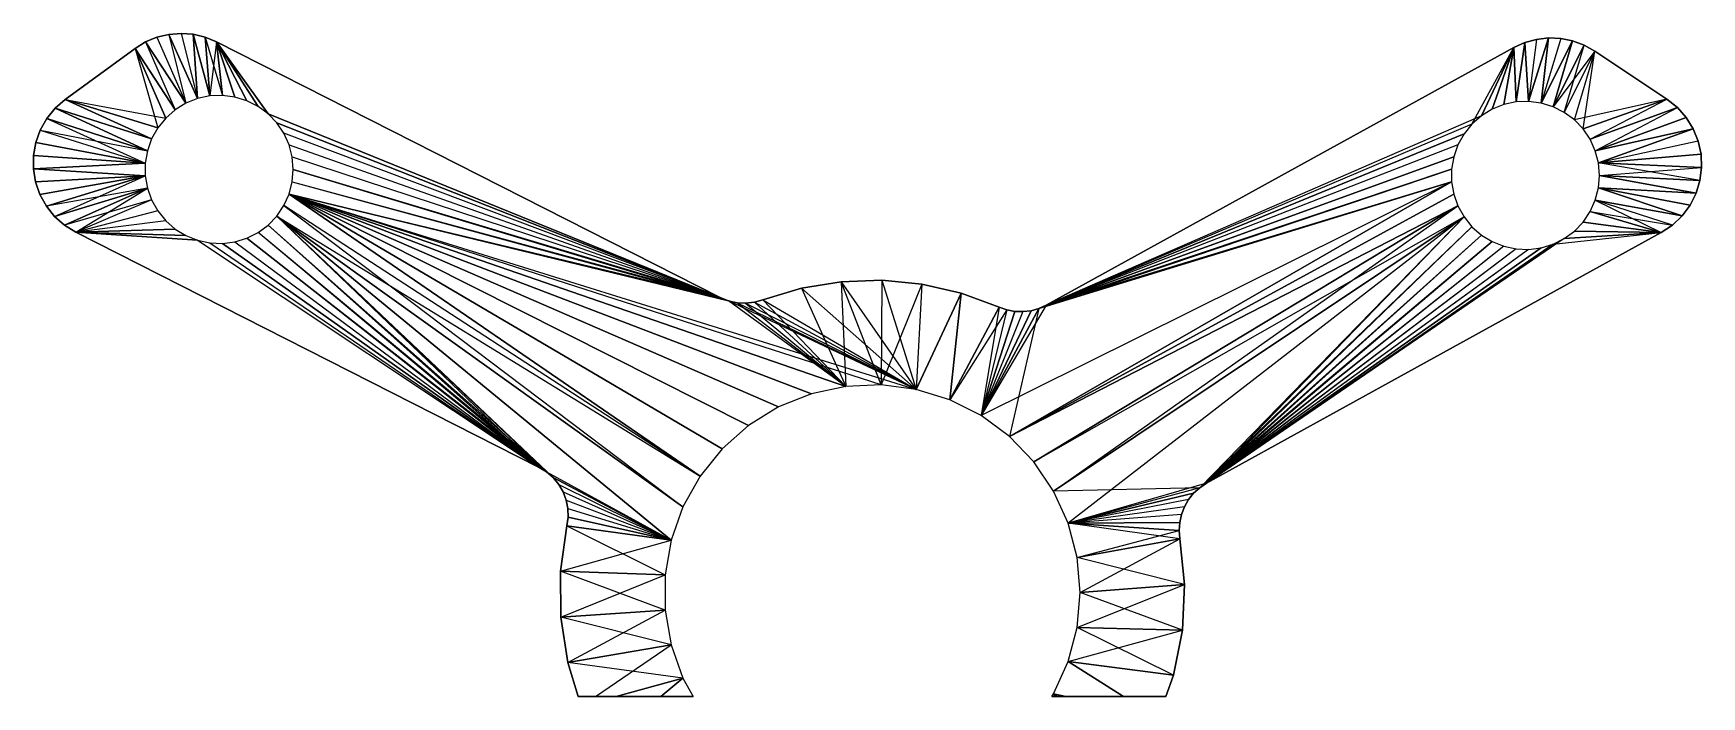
# Model space of a CAD drawing. Header units: millimetres. Extents: x -16.1 to 15.9, y -2 to 10.7.
import ezdxf

# ---------------------------------------------------------------- set-up
doc = ezdxf.new("R2010")
doc.units = ezdxf.units.MM
doc.layers.add('Body', color=7, linetype='CONTINUOUS')

msp = doc.modelspace()

# ---------------------------------------------------------------- linework, layer by layer
at = {"layer": 'Body'}
for p, q in [((-14.1422, 10.4435, -0.0254), (-13.9418, 10.567, -0.0254)), ((-14.1422, 10.4435, -0.0254), (-13.9418, 10.567, -0.0254)), ((-13.9418, 10.567, 0.8128), (-14.1422, 10.4435, -0.0254)), ((-13.9418, 10.567, 0.8128), (-14.1422, 10.4435, 0.8128)), ((-13.9418, 10.567, 0.8128), (-14.1422, 10.4435, 0.8128)), ((-13.9418, 10.567, 0.8128), (-14.1422, 10.4435, -0.0254)), ((-13.9418, 10.567, -0.0254), (-13.7244, 10.6577, -0.0254)), ((-13.7244, 10.6577, 0.8128), (-13.9418, 10.567, 0.8128)), ((-13.9418, 10.567, -0.0254), (-13.7244, 10.6577, -0.0254)), ((-13.7244, 10.6577, 0.8128), (-13.9418, 10.567, -0.0254)), ((-13.7244, 10.6577, 0.8128), (-13.9418, 10.567, 0.8128)), ((-13.7244, 10.6577, 0.8128), (-13.9418, 10.567, -0.0254)), ((-13.9418, 10.567, -0.0254), (-13.1697, 9.38974, -0.0254)), ((-13.1697, 9.38974, 0.8128), (-13.9418, 10.567, 0.8128)), ((-13.9418, 10.567, -0.0254), (-13.1697, 9.38974, -0.0254)), ((-13.9418, 10.567, -0.0254), (-13.3751, 9.26325, -0.0254)), ((-13.9418, 10.567, 0.8128), (-13.9418, 10.567, -0.0254)), ((-13.1697, 9.38974, 0.8128), (-13.9418, 10.567, 0.8128)), ((-13.9418, 10.567, 0.8128), (-13.3751, 9.26325, 0.8128)), ((-13.9418, 10.567, -0.0254), (-13.3751, 9.26325, -0.0254)), ((-13.9418, 10.567, 0.8128), (-13.9418, 10.567, -0.0254)), ((-13.9418, 10.567, 0.8128), (-13.3751, 9.26325, 0.8128)), ((-13.7244, 10.6577, -0.0254), (-13.4956, 10.7132, -0.0254)), ((-13.4956, 10.7132, 0.8128), (-13.7244, 10.6577, -0.0254)), ((-13.7244, 10.6577, -0.0254), (-13.4956, 10.7132, -0.0254)), ((-13.4956, 10.7132, 0.8128), (-13.7244, 10.6577, 0.8128)), ((-13.4956, 10.7132, 0.8128), (-13.7244, 10.6577, 0.8128)), ((-13.4956, 10.7132, 0.8128), (-13.7244, 10.6577, -0.0254)), ((-13.7244, 10.6577, -0.0254), (-13.1697, 9.38974, -0.0254)), ((-13.7244, 10.6577, 0.8128), (-13.1697, 9.38974, 0.8128)), ((-13.7244, 10.6577, 0.8128), (-13.7244, 10.6577, -0.0254)), ((-13.7244, 10.6577, -0.0254), (-13.1697, 9.38974, -0.0254)), ((-13.7244, 10.6577, 0.8128), (-13.1697, 9.38974, 0.8128)), ((-13.7244, 10.6577, 0.8128), (-13.7244, 10.6577, -0.0254)), ((-13.4956, 10.7132, -0.0254), (-13.2608, 10.7321, -0.0254)), ((-13.2608, 10.7321, 0.8128), (-13.4956, 10.7132, -0.0254)), ((-13.4956, 10.7132, -0.0254), (-13.2608, 10.7321, -0.0254)), ((-13.2608, 10.7321, 0.8128), (-13.4956, 10.7132, 0.8128)), ((-13.2608, 10.7321, 0.8128), (-13.4956, 10.7132, 0.8128)), ((-13.2608, 10.7321, 0.8128), (-13.4956, 10.7132, -0.0254)), ((-13.4956, 10.7132, -0.0254), (-12.9458, 9.4797, -0.0254)), ((-12.9458, 9.4797, 0.8128), (-13.4956, 10.7132, 0.8128)), ((-13.4956, 10.7132, 0.8128), (-13.4956, 10.7132, -0.0254)), ((-13.4956, 10.7132, -0.0254), (-12.9458, 9.4797, -0.0254)), ((-13.4956, 10.7132, -0.0254), (-13.1697, 9.38974, -0.0254)), ((-12.9458, 9.4797, 0.8128), (-13.4956, 10.7132, 0.8128)), ((-13.4956, 10.7132, 0.8128), (-13.1697, 9.38974, 0.8128)), ((-13.4956, 10.7132, 0.8128), (-13.4956, 10.7132, -0.0254)), ((-13.4956, 10.7132, -0.0254), (-13.1697, 9.38974, -0.0254)), ((-13.4956, 10.7132, 0.8128), (-13.1697, 9.38974, 0.8128)), ((-13.2608, 10.7321, -0.0254), (-13.026, 10.7141, 0.8128)), ((-13.2608, 10.7321, -0.0254), (-13.026, 10.7141, -0.0254)), ((-13.2608, 10.7321, 0.8128), (-13.2608, 10.7321, -0.0254)), ((-13.026, 10.7141, 0.8128), (-13.2608, 10.7321, 0.8128)), ((-13.2608, 10.7321, -0.0254), (-13.026, 10.7141, 0.8128)), ((-13.2608, 10.7321, -0.0254), (-13.026, 10.7141, -0.0254)), ((-13.2608, 10.7321, -0.0254), (-12.9458, 9.4797, -0.0254)), ((-13.026, 10.7141, 0.8128), (-13.2608, 10.7321, 0.8128)), ((-13.2608, 10.7321, 0.8128), (-12.9458, 9.4797, 0.8128)), ((-13.2608, 10.7321, 0.8128), (-13.2608, 10.7321, -0.0254)), ((-13.2608, 10.7321, -0.0254), (-12.9458, 9.4797, -0.0254)), ((-13.2608, 10.7321, 0.8128), (-12.9458, 9.4797, 0.8128)), ((-13.026, 10.7141, -0.0254), (-12.797, 10.6594, 0.8128)), ((-13.026, 10.7141, -0.0254), (-12.797, 10.6594, -0.0254)), ((-13.026, 10.7141, -0.0254), (-13.026, 10.7141, 0.8128)), ((-12.797, 10.6594, 0.8128), (-13.026, 10.7141, 0.8128)), ((-13.026, 10.7141, -0.0254), (-12.797, 10.6594, 0.8128)), ((-13.026, 10.7141, -0.0254), (-12.797, 10.6594, -0.0254)), ((-13.026, 10.7141, -0.0254), (-12.71, 9.53052, -0.0254)), ((-12.797, 10.6594, 0.8128), (-13.026, 10.7141, 0.8128)), ((-12.71, 9.53052, 0.8128), (-13.026, 10.7141, 0.8128)), ((-13.026, 10.7141, -0.0254), (-13.026, 10.7141, 0.8128)), ((-13.026, 10.7141, -0.0254), (-12.71, 9.53052, -0.0254)), ((-12.9458, 9.4797, -0.0254), (-13.026, 10.7141, -0.0254)), ((-12.71, 9.53052, 0.8128), (-13.026, 10.7141, 0.8128)), ((-13.026, 10.7141, 0.8128), (-12.9458, 9.4797, 0.8128)), ((-12.9458, 9.4797, -0.0254), (-13.026, 10.7141, -0.0254)), ((-13.026, 10.7141, 0.8128), (-12.9458, 9.4797, 0.8128)), ((-12.797, 10.6594, -0.0254), (-12.5793, 10.5696, 0.8128)), ((-12.797, 10.6594, -0.0254), (-12.5793, 10.5696, -0.0254)), ((-12.797, 10.6594, -0.0254), (-12.797, 10.6594, 0.8128)), ((-12.5793, 10.5696, 0.8128), (-12.797, 10.6594, 0.8128)), ((-12.797, 10.6594, -0.0254), (-12.5793, 10.5696, 0.8128)), ((-12.797, 10.6594, -0.0254), (-12.5793, 10.5696, -0.0254)), ((-12.797, 10.6594, -0.0254), (-12.4689, 9.54076, -0.0254)), ((-12.797, 10.6594, -0.0254), (-12.797, 10.6594, 0.8128)), ((-12.5793, 10.5696, 0.8128), (-12.797, 10.6594, 0.8128)), ((-12.797, 10.6594, 0.8128), (-12.71, 9.53052, 0.8128)), ((-12.797, 10.6594, -0.0254), (-12.4689, 9.54076, -0.0254)), ((-12.71, 9.53052, -0.0254), (-12.797, 10.6594, -0.0254)), ((-12.71, 9.53052, -0.0254), (-12.797, 10.6594, -0.0254)), ((-12.797, 10.6594, 0.8128), (-12.71, 9.53052, 0.8128)), ((-12.5793, 10.5696, 0.8128), (-12.71, 9.53052, 0.8128)), ((-12.5793, 10.5696, 0.8128), (-12.71, 9.53052, 0.8128)), ((-12.5793, 10.5696, -0.0254), (-2.91577, 5.66044, 0.8128)), ((-2.91577, 5.66044, -0.0254), (-12.5793, 10.5696, -0.0254)), ((-12.5793, 10.5696, -0.0254), (-12.5793, 10.5696, 0.8128)), ((-12.5793, 10.5696, 0.8128), (-2.91577, 5.66044, 0.8128)), ((-12.5793, 10.5696, -0.0254), (-2.91577, 5.66044, 0.8128)), ((-11.5896, 9.1874, -0.0254), (-12.5793, 10.5696, -0.0254)), ((-2.91577, 5.66044, -0.0254), (-12.5793, 10.5696, -0.0254)), ((-12.5793, 10.5696, -0.0254), (-12.5793, 10.5696, 0.8128)), ((-12.5793, 10.5696, 0.8128), (-11.5896, 9.1874, 0.8128)), ((-12.5793, 10.5696, 0.8128), (-2.91577, 5.66044, 0.8128)), ((-11.7835, 9.33086, -0.0254), (-12.5793, 10.5696, -0.0254)), ((-11.5896, 9.1874, -0.0254), (-12.5793, 10.5696, -0.0254)), ((-12.4689, 9.54076, -0.0254), (-12.5793, 10.5696, -0.0254)), ((-12.5793, 10.5696, 0.8128), (-11.7835, 9.33086, 0.8128)), ((-12.5793, 10.5696, 0.8128), (-11.5896, 9.1874, 0.8128)), ((-11.999, 9.43948, -0.0254), (-12.5793, 10.5696, -0.0254)), ((-11.7835, 9.33086, -0.0254), (-12.5793, 10.5696, -0.0254)), ((-12.4689, 9.54076, -0.0254), (-12.5793, 10.5696, -0.0254)), ((-12.2296, 9.51012, -0.0254), (-12.5793, 10.5696, -0.0254)), ((-12.5793, 10.5696, 0.8128), (-11.999, 9.43948, 0.8128)), ((-12.5793, 10.5696, 0.8128), (-11.7835, 9.33086, 0.8128)), ((-12.2296, 9.51012, -0.0254), (-12.5793, 10.5696, -0.0254)), ((-11.999, 9.43948, -0.0254), (-12.5793, 10.5696, -0.0254)), ((-12.5793, 10.5696, 0.8128), (-12.4689, 9.54076, 0.8128)), ((-12.5793, 10.5696, 0.8128), (-12.2296, 9.51012, 0.8128)), ((-12.5793, 10.5696, 0.8128), (-11.999, 9.43948, 0.8128)), ((-12.5793, 10.5696, 0.8128), (-12.4689, 9.54076, 0.8128)), ((-12.5793, 10.5696, 0.8128), (-12.2296, 9.51012, 0.8128)), ((12.7451, 10.6171, 0.8128), (12.52, 10.5548, 0.8128)), ((12.7451, 10.6171, 0.8128), (12.52, 10.5548, -0.0254)), ((12.7451, 10.6171, 0.8128), (12.52, 10.5548, 0.8128)), ((12.52, 10.5548, -0.0254), (12.7451, 10.6171, -0.0254)), ((12.7451, 10.6171, 0.8128), (12.52, 10.5548, -0.0254)), ((12.52, 10.5548, -0.0254), (12.7451, 10.6171, -0.0254)), ((12.977, 10.6436, 0.8128), (12.5932, 9.42531, 0.8128)), ((12.977, 10.6436, 0.8128), (12.5932, 9.42531, 0.8128)), ((12.5932, 9.42531, -0.0254), (12.977, 10.6436, -0.0254)), ((12.5932, 9.42531, -0.0254), (12.977, 10.6436, -0.0254)), ((12.7451, 10.6171, 0.8128), (12.5932, 9.42531, 0.8128)), ((12.7451, 10.6171, 0.8128), (12.5932, 9.42531, 0.8128)), ((12.7451, 10.6171, -0.0254), (12.5932, 9.42531, -0.0254)), ((12.7451, 10.6171, -0.0254), (12.5932, 9.42531, -0.0254)), ((12.977, 10.6436, 0.8128), (12.7451, 10.6171, 0.8128)), ((12.977, 10.6436, 0.8128), (12.7451, 10.6171, 0.8128)), ((12.977, 10.6436, 0.8128), (12.7451, 10.6171, -0.0254)), ((12.7451, 10.6171, -0.0254), (12.977, 10.6436, -0.0254)), ((12.977, 10.6436, 0.8128), (12.7451, 10.6171, -0.0254)), ((12.7451, 10.6171, -0.0254), (12.977, 10.6436, -0.0254)), ((12.7451, 10.6171, 0.8128), (12.7451, 10.6171, -0.0254)), ((12.7451, 10.6171, 0.8128), (12.7451, 10.6171, -0.0254)), ((12.8325, 9.39466, 0.8128), (12.977, 10.6436, 0.8128)), ((12.8325, 9.39466, 0.8128), (12.977, 10.6436, 0.8128)), ((12.977, 10.6436, -0.0254), (12.8325, 9.39466, -0.0254)), ((12.977, 10.6436, -0.0254), (12.8325, 9.39466, -0.0254)), ((13.2103, 10.6337, 0.8128), (12.8325, 9.39466, 0.8128)), ((13.2103, 10.6337, 0.8128), (12.8325, 9.39466, 0.8128)), ((13.2103, 10.6337, -0.0254), (12.8325, 9.39466, -0.0254)), ((13.2103, 10.6337, -0.0254), (12.8325, 9.39466, -0.0254)), ((13.4392, 10.5878, 0.8128), (12.8325, 9.39466, 0.8128)), ((13.4392, 10.5878, 0.8128), (12.8325, 9.39466, 0.8128)), ((12.8325, 9.39466, -0.0254), (13.4392, 10.5878, -0.0254)), ((12.8325, 9.39466, -0.0254), (13.4392, 10.5878, -0.0254)), ((12.977, 10.6436, 0.8128), (12.977, 10.6436, -0.0254)), ((13.2103, 10.6337, 0.8128), (12.977, 10.6436, 0.8128)), ((12.977, 10.6436, 0.8128), (12.977, 10.6436, -0.0254)), ((13.2103, 10.6337, 0.8128), (12.977, 10.6436, 0.8128)), ((12.977, 10.6436, -0.0254), (13.2103, 10.6337, 0.8128)), ((12.977, 10.6436, -0.0254), (13.2103, 10.6337, 0.8128)), ((12.977, 10.6436, -0.0254), (13.2103, 10.6337, -0.0254)), ((12.977, 10.6436, -0.0254), (13.2103, 10.6337, -0.0254)), ((13.4392, 10.5878, 0.8128), (13.0632, 9.32402, 0.8128)), ((13.4392, 10.5878, 0.8128), (13.0632, 9.32402, 0.8128)), ((13.0632, 9.32402, -0.0254), (13.4392, 10.5878, -0.0254)), ((13.0632, 9.32402, -0.0254), (13.4392, 10.5878, -0.0254)), ((13.4392, 10.5878, 0.8128), (13.2103, 10.6337, 0.8128)), ((13.2103, 10.6337, -0.0254), (13.2103, 10.6337, 0.8128)), ((13.2103, 10.6337, -0.0254), (13.2103, 10.6337, 0.8128)), ((13.4392, 10.5878, 0.8128), (13.2103, 10.6337, 0.8128)), ((13.2103, 10.6337, -0.0254), (13.4392, 10.5878, 0.8128)), ((13.2103, 10.6337, -0.0254), (13.4392, 10.5878, -0.0254)), ((13.2103, 10.6337, -0.0254), (13.4392, 10.5878, 0.8128)), ((13.2103, 10.6337, -0.0254), (13.4392, 10.5878, -0.0254)), ((13.4392, 10.5878, -0.0254), (13.4392, 10.5878, 0.8128)), ((13.6582, 10.5068, 0.8128), (13.4392, 10.5878, 0.8128)), ((13.4392, 10.5878, -0.0254), (13.4392, 10.5878, 0.8128)), ((13.6582, 10.5068, 0.8128), (13.4392, 10.5878, 0.8128)), ((13.4392, 10.5878, -0.0254), (13.6582, 10.5068, 0.8128)), ((13.4392, 10.5878, -0.0254), (13.6582, 10.5068, -0.0254)), ((13.4392, 10.5878, -0.0254), (13.6582, 10.5068, 0.8128)), ((13.4392, 10.5878, -0.0254), (13.6582, 10.5068, -0.0254)), ((-14.1422, 10.4435, -0.0254), (-15.4852, 9.4621, -0.0254)), ((-14.1422, 10.4435, -0.0254), (-15.4852, 9.4621, -0.0254)), ((-14.1422, 10.4435, 0.8128), (-15.4852, 9.4621, -0.0254)), ((-15.4852, 9.4621, 0.8128), (-14.1422, 10.4435, 0.8128)), ((-14.1422, 10.4435, 0.8128), (-15.4852, 9.4621, -0.0254)), ((-15.4852, 9.4621, 0.8128), (-14.1422, 10.4435, 0.8128)), ((-14.1422, 10.4435, -0.0254), (-13.3751, 9.26325, -0.0254)), ((-13.3751, 9.26325, 0.8128), (-14.1422, 10.4435, 0.8128)), ((-14.1422, 10.4435, -0.0254), (-13.3751, 9.26325, -0.0254)), ((-14.1422, 10.4435, -0.0254), (-13.5562, 9.10386, -0.0254)), ((-14.1422, 10.4435, 0.8128), (-14.1422, 10.4435, -0.0254)), ((-13.3751, 9.26325, 0.8128), (-14.1422, 10.4435, 0.8128)), ((-13.5562, 9.10386, 0.8128), (-14.1422, 10.4435, 0.8128)), ((-14.1422, 10.4435, -0.0254), (-13.5562, 9.10386, -0.0254)), ((-14.1422, 10.4435, 0.8128), (-14.1422, 10.4435, -0.0254)), ((-13.5562, 9.10386, 0.8128), (-14.1422, 10.4435, 0.8128)), ((-14.1422, 10.4435, 0.8128), (-13.7078, 8.91615, 0.8128)), ((-14.1422, 10.4435, 0.8128), (-13.7078, 8.91615, 0.8128)), ((3.33942, 5.51559, 0.8128), (12.3074, 10.4584, 0.8128)), ((12.3074, 10.4584, 0.8128), (3.33942, 5.51559, -0.0254)), ((3.33942, 5.51559, 0.8128), (12.3074, 10.4584, 0.8128)), ((12.3074, 10.4584, -0.0254), (3.33942, 5.51559, -0.0254)), ((12.3074, 10.4584, 0.8128), (3.33942, 5.51559, -0.0254)), ((12.3074, 10.4584, -0.0254), (3.33942, 5.51559, -0.0254)), ((11.5059, 8.9884, 0.8128), (12.3074, 10.4584, 0.8128)), ((11.5059, 8.9884, 0.8128), (12.3074, 10.4584, 0.8128)), ((11.687, 9.1478, 0.8128), (12.3074, 10.4584, 0.8128)), ((12.3074, 10.4584, -0.0254), (11.687, 9.1478, -0.0254)), ((11.687, 9.1478, 0.8128), (12.3074, 10.4584, 0.8128)), ((12.3074, 10.4584, -0.0254), (11.687, 9.1478, -0.0254)), ((11.8925, 9.27429, 0.8128), (12.3074, 10.4584, 0.8128)), ((12.3074, 10.4584, -0.0254), (11.8925, 9.27429, -0.0254)), ((11.8925, 9.27429, 0.8128), (12.3074, 10.4584, 0.8128)), ((12.3074, 10.4584, -0.0254), (11.8925, 9.27429, -0.0254)), ((12.1163, 9.36424, 0.8128), (12.3074, 10.4584, 0.8128)), ((12.1163, 9.36424, 0.8128), (12.3074, 10.4584, 0.8128)), ((12.3074, 10.4584, -0.0254), (12.1163, 9.36424, -0.0254)), ((12.3074, 10.4584, -0.0254), (12.1163, 9.36424, -0.0254)), ((12.52, 10.5548, 0.8128), (12.3074, 10.4584, 0.8128)), ((12.52, 10.5548, 0.8128), (12.3074, 10.4584, -0.0254)), ((12.52, 10.5548, 0.8128), (12.3074, 10.4584, 0.8128)), ((12.3074, 10.4584, -0.0254), (12.52, 10.5548, -0.0254)), ((12.52, 10.5548, 0.8128), (12.3074, 10.4584, -0.0254)), ((12.3074, 10.4584, -0.0254), (12.52, 10.5548, -0.0254)), ((12.3074, 10.4584, 0.8128), (12.3074, 10.4584, -0.0254)), ((12.3074, 10.4584, 0.8128), (12.3074, 10.4584, -0.0254)), ((12.3522, 9.41507, 0.8128), (12.3074, 10.4584, 0.8128)), ((12.3522, 9.41507, 0.8128), (12.3074, 10.4584, 0.8128)), ((12.3074, 10.4584, -0.0254), (12.3522, 9.41507, -0.0254)), ((12.3074, 10.4584, -0.0254), (12.3522, 9.41507, -0.0254)), ((12.3522, 9.41507, 0.8128), (12.52, 10.5548, 0.8128)), ((12.3522, 9.41507, 0.8128), (12.52, 10.5548, 0.8128)), ((12.52, 10.5548, -0.0254), (12.3522, 9.41507, -0.0254)), ((12.52, 10.5548, -0.0254), (12.3522, 9.41507, -0.0254)), ((12.52, 10.5548, 0.8128), (12.52, 10.5548, -0.0254)), ((12.5932, 9.42531, 0.8128), (12.52, 10.5548, 0.8128)), ((12.52, 10.5548, 0.8128), (12.52, 10.5548, -0.0254)), ((12.5932, 9.42531, 0.8128), (12.52, 10.5548, 0.8128)), ((12.52, 10.5548, -0.0254), (12.5932, 9.42531, -0.0254)), ((12.52, 10.5548, -0.0254), (12.5932, 9.42531, -0.0254)), ((13.6582, 10.5068, 0.8128), (13.0632, 9.32402, 0.8128)), ((13.6582, 10.5068, 0.8128), (13.0632, 9.32402, 0.8128)), ((13.0632, 9.32402, -0.0254), (13.6582, 10.5068, -0.0254)), ((13.0632, 9.32402, -0.0254), (13.6582, 10.5068, -0.0254)), ((13.862, 10.3928, 0.8128), (13.0632, 9.32402, 0.8128)), ((13.862, 10.3928, 0.8128), (13.0632, 9.32402, 0.8128)), ((13.2786, 9.21541, -0.0254), (13.6582, 10.5068, -0.0254)), ((13.2786, 9.21541, -0.0254), (13.6582, 10.5068, -0.0254)), ((13.862, 10.3928, 0.8128), (13.2786, 9.21541, 0.8128)), ((13.862, 10.3928, 0.8128), (13.2786, 9.21541, 0.8128)), ((13.2786, 9.21541, -0.0254), (13.862, 10.3928, -0.0254)), ((13.2786, 9.21541, -0.0254), (13.862, 10.3928, -0.0254)), ((13.4726, 9.07195, 0.8128), (13.862, 10.3928, 0.8128)), ((13.4726, 9.07195, 0.8128), (13.862, 10.3928, 0.8128)), ((13.4726, 9.07195, -0.0254), (13.862, 10.3928, -0.0254)), ((13.4726, 9.07195, -0.0254), (13.862, 10.3928, -0.0254)), ((13.6395, 8.89777, -0.0254), (13.862, 10.3928, -0.0254)), ((13.6395, 8.89777, -0.0254), (13.862, 10.3928, -0.0254)), ((13.862, 10.3928, 0.8128), (13.6582, 10.5068, 0.8128)), ((13.6582, 10.5068, -0.0254), (13.6582, 10.5068, 0.8128)), ((13.6582, 10.5068, -0.0254), (13.6582, 10.5068, 0.8128)), ((13.862, 10.3928, 0.8128), (13.6582, 10.5068, 0.8128)), ((13.6582, 10.5068, -0.0254), (13.862, 10.3928, 0.8128)), ((13.6582, 10.5068, -0.0254), (13.862, 10.3928, 0.8128)), ((13.6582, 10.5068, -0.0254), (13.862, 10.3928, -0.0254)), ((13.6582, 10.5068, -0.0254), (13.862, 10.3928, -0.0254)), ((13.862, 10.3928, -0.0254), (13.862, 10.3928, 0.8128)), ((13.862, 10.3928, 0.8128), (15.2478, 9.469, 0.8128)), ((13.862, 10.3928, -0.0254), (13.862, 10.3928, 0.8128)), ((13.862, 10.3928, 0.8128), (15.2478, 9.469, 0.8128)), ((13.862, 10.3928, -0.0254), (15.2478, 9.469, 0.8128)), ((13.862, 10.3928, -0.0254), (15.2478, 9.469, 0.8128)), ((15.2478, 9.469, -0.0254), (13.862, 10.3928, -0.0254)), ((15.2478, 9.469, -0.0254), (13.862, 10.3928, -0.0254)), ((-15.8381, 9.09783, -0.0254), (-15.6772, 9.29501, -0.0254)), ((-15.6772, 9.29501, 0.8128), (-15.8381, 9.09783, -0.0254)), ((-15.8381, 9.09783, -0.0254), (-15.6772, 9.29501, -0.0254)), ((-15.6772, 9.29501, 0.8128), (-15.8381, 9.09783, 0.8128)), ((-15.6772, 9.29501, 0.8128), (-15.8381, 9.09783, -0.0254)), ((-15.6772, 9.29501, 0.8128), (-15.8381, 9.09783, 0.8128)), ((-15.6772, 9.29501, -0.0254), (-15.4852, 9.4621, -0.0254)), ((-15.4852, 9.4621, 0.8128), (-15.6772, 9.29501, -0.0254)), ((-15.6772, 9.29501, -0.0254), (-15.4852, 9.4621, -0.0254)), ((-15.4852, 9.4621, 0.8128), (-15.6772, 9.29501, 0.8128)), ((-15.4852, 9.4621, 0.8128), (-15.6772, 9.29501, -0.0254)), ((-15.4852, 9.4621, 0.8128), (-15.6772, 9.29501, 0.8128)), ((-15.6772, 9.29501, -0.0254), (-13.8254, 8.70553, -0.0254)), ((-15.6772, 9.29501, 0.8128), (-15.6772, 9.29501, -0.0254)), ((-13.8254, 8.70553, 0.8128), (-15.6772, 9.29501, 0.8128)), ((-15.6772, 9.29501, -0.0254), (-13.8254, 8.70553, -0.0254)), ((-13.9058, 8.47806, -0.0254), (-15.6772, 9.29501, -0.0254)), ((-15.6772, 9.29501, 0.8128), (-15.6772, 9.29501, -0.0254)), ((-13.8254, 8.70553, 0.8128), (-15.6772, 9.29501, 0.8128)), ((-15.6772, 9.29501, 0.8128), (-13.9058, 8.47806, 0.8128)), ((-13.9058, 8.47806, -0.0254), (-15.6772, 9.29501, -0.0254)), ((-15.6772, 9.29501, 0.8128), (-13.9058, 8.47806, 0.8128)), ((-15.4852, 9.4621, -0.0254), (-13.5562, 9.10386, -0.0254)), ((-15.4852, 9.4621, -0.0254), (-13.5562, 9.10386, -0.0254)), ((-15.4852, 9.4621, -0.0254), (-13.7078, 8.91615, -0.0254)), ((-15.4852, 9.4621, -0.0254), (-15.4852, 9.4621, 0.8128)), ((-13.7078, 8.91615, 0.8128), (-15.4852, 9.4621, 0.8128)), ((-15.4852, 9.4621, -0.0254), (-13.7078, 8.91615, -0.0254)), ((-13.8254, 8.70553, -0.0254), (-15.4852, 9.4621, -0.0254)), ((-15.4852, 9.4621, -0.0254), (-15.4852, 9.4621, 0.8128)), ((-13.7078, 8.91615, 0.8128), (-15.4852, 9.4621, 0.8128)), ((-15.4852, 9.4621, 0.8128), (-13.8254, 8.70553, 0.8128)), ((-13.8254, 8.70553, -0.0254), (-15.4852, 9.4621, -0.0254)), ((-15.4852, 9.4621, 0.8128), (-13.8254, 8.70553, 0.8128)), ((-13.1697, 9.38974, 0.8128), (-13.3751, 9.26325, -0.0254)), ((-13.1697, 9.38974, -0.0254), (-13.3751, 9.26325, -0.0254)), ((-13.1697, 9.38974, 0.8128), (-13.3751, 9.26325, 0.8128)), ((-13.1697, 9.38974, 0.8128), (-13.3751, 9.26325, -0.0254)), ((-13.1697, 9.38974, -0.0254), (-13.3751, 9.26325, -0.0254)), ((-13.1697, 9.38974, 0.8128), (-13.3751, 9.26325, 0.8128)), ((-12.9458, 9.4797, 0.8128), (-13.1697, 9.38974, -0.0254)), ((-12.9458, 9.4797, -0.0254), (-13.1697, 9.38974, -0.0254)), ((-12.9458, 9.4797, -0.0254), (-13.1697, 9.38974, -0.0254)), ((-12.9458, 9.4797, 0.8128), (-13.1697, 9.38974, 0.8128)), ((-12.9458, 9.4797, 0.8128), (-13.1697, 9.38974, 0.8128)), ((-12.9458, 9.4797, 0.8128), (-13.1697, 9.38974, -0.0254)), ((-13.1697, 9.38974, -0.0254), (-13.1697, 9.38974, 0.8128)), ((-13.1697, 9.38974, -0.0254), (-13.1697, 9.38974, 0.8128)), ((-12.71, 9.53052, -0.0254), (-12.9458, 9.4797, -0.0254)), ((-12.71, 9.53052, 0.8128), (-12.9458, 9.4797, 0.8128)), ((-12.71, 9.53052, 0.8128), (-12.9458, 9.4797, -0.0254)), ((-12.71, 9.53052, -0.0254), (-12.9458, 9.4797, -0.0254)), ((-12.71, 9.53052, 0.8128), (-12.9458, 9.4797, 0.8128)), ((-12.71, 9.53052, 0.8128), (-12.9458, 9.4797, -0.0254)), ((-12.9458, 9.4797, -0.0254), (-12.9458, 9.4797, 0.8128)), ((-12.9458, 9.4797, -0.0254), (-12.9458, 9.4797, 0.8128)), ((-12.4689, 9.54076, -0.0254), (-12.71, 9.53052, -0.0254)), ((-12.4689, 9.54076, 0.8128), (-12.71, 9.53052, 0.8128)), ((-12.4689, 9.54076, 0.8128), (-12.71, 9.53052, -0.0254)), ((-12.4689, 9.54076, -0.0254), (-12.71, 9.53052, -0.0254)), ((-12.4689, 9.54076, 0.8128), (-12.71, 9.53052, 0.8128)), ((-12.4689, 9.54076, 0.8128), (-12.71, 9.53052, -0.0254)), ((-12.71, 9.53052, -0.0254), (-12.71, 9.53052, 0.8128)), ((-12.71, 9.53052, -0.0254), (-12.71, 9.53052, 0.8128)), ((-12.2296, 9.51012, -0.0254), (-12.4689, 9.54076, -0.0254)), ((-12.2296, 9.51012, 0.8128), (-12.4689, 9.54076, -0.0254)), ((-12.2296, 9.51012, -0.0254), (-12.4689, 9.54076, -0.0254)), ((-12.4689, 9.54076, 0.8128), (-12.4689, 9.54076, -0.0254)), ((-12.2296, 9.51012, 0.8128), (-12.4689, 9.54076, 0.8128)), ((-12.4689, 9.54076, 0.8128), (-12.4689, 9.54076, -0.0254)), ((-12.2296, 9.51012, 0.8128), (-12.4689, 9.54076, -0.0254)), ((-12.2296, 9.51012, 0.8128), (-12.4689, 9.54076, 0.8128)), ((-11.999, 9.43948, -0.0254), (-12.2296, 9.51012, -0.0254)), ((-12.2296, 9.51012, 0.8128), (-12.2296, 9.51012, -0.0254)), ((-11.999, 9.43948, 0.8128), (-12.2296, 9.51012, 0.8128)), ((-11.999, 9.43948, 0.8128), (-12.2296, 9.51012, -0.0254)), ((-11.999, 9.43948, -0.0254), (-12.2296, 9.51012, -0.0254)), ((-12.2296, 9.51012, 0.8128), (-12.2296, 9.51012, -0.0254)), ((-11.999, 9.43948, 0.8128), (-12.2296, 9.51012, -0.0254)), ((-11.999, 9.43948, 0.8128), (-12.2296, 9.51012, 0.8128)), ((-11.7835, 9.33086, -0.0254), (-11.999, 9.43948, -0.0254)), ((-11.7835, 9.33086, 0.8128), (-11.999, 9.43948, 0.8128)), ((-11.7835, 9.33086, 0.8128), (-11.999, 9.43948, -0.0254)), ((-11.7835, 9.33086, -0.0254), (-11.999, 9.43948, -0.0254)), ((-11.999, 9.43948, 0.8128), (-11.999, 9.43948, -0.0254)), ((-11.7835, 9.33086, 0.8128), (-11.999, 9.43948, -0.0254)), ((-11.7835, 9.33086, 0.8128), (-11.999, 9.43948, 0.8128)), ((-11.999, 9.43948, 0.8128), (-11.999, 9.43948, -0.0254)), ((-11.5896, 9.1874, -0.0254), (-11.7835, 9.33086, -0.0254)), ((-11.5896, 9.1874, 0.8128), (-11.7835, 9.33086, 0.8128)), ((-11.5896, 9.1874, 0.8128), (-11.7835, 9.33086, -0.0254)), ((-11.5896, 9.1874, -0.0254), (-11.7835, 9.33086, -0.0254)), ((-11.7835, 9.33086, 0.8128), (-11.7835, 9.33086, -0.0254)), ((-11.5896, 9.1874, 0.8128), (-11.7835, 9.33086, -0.0254)), ((-11.5896, 9.1874, 0.8128), (-11.7835, 9.33086, 0.8128)), ((-11.7835, 9.33086, 0.8128), (-11.7835, 9.33086, -0.0254)), ((12.1163, 9.36424, 0.8128), (11.8925, 9.27429, 0.8128)), ((12.1163, 9.36424, -0.0254), (11.8925, 9.27429, -0.0254)), ((12.1163, 9.36424, 0.8128), (11.8925, 9.27429, 0.8128)), ((12.1163, 9.36424, 0.8128), (11.8925, 9.27429, -0.0254)), ((12.1163, 9.36424, 0.8128), (11.8925, 9.27429, -0.0254)), ((12.1163, 9.36424, -0.0254), (11.8925, 9.27429, -0.0254)), ((12.3522, 9.41507, 0.8128), (12.1163, 9.36424, 0.8128)), ((12.3522, 9.41507, 0.8128), (12.1163, 9.36424, 0.8128)), ((12.3522, 9.41507, 0.8128), (12.1163, 9.36424, -0.0254)), ((12.3522, 9.41507, -0.0254), (12.1163, 9.36424, -0.0254)), ((12.3522, 9.41507, 0.8128), (12.1163, 9.36424, -0.0254)), ((12.3522, 9.41507, -0.0254), (12.1163, 9.36424, -0.0254)), ((12.1163, 9.36424, -0.0254), (12.1163, 9.36424, 0.8128)), ((12.1163, 9.36424, -0.0254), (12.1163, 9.36424, 0.8128)), ((12.5932, 9.42531, 0.8128), (12.3522, 9.41507, 0.8128)), ((12.5932, 9.42531, 0.8128), (12.3522, 9.41507, 0.8128)), ((12.5932, 9.42531, 0.8128), (12.3522, 9.41507, -0.0254)), ((12.5932, 9.42531, -0.0254), (12.3522, 9.41507, -0.0254)), ((12.5932, 9.42531, 0.8128), (12.3522, 9.41507, -0.0254)), ((12.5932, 9.42531, -0.0254), (12.3522, 9.41507, -0.0254)), ((12.3522, 9.41507, -0.0254), (12.3522, 9.41507, 0.8128)), ((12.3522, 9.41507, -0.0254), (12.3522, 9.41507, 0.8128)), ((12.5932, 9.42531, 0.8128), (12.5932, 9.42531, -0.0254)), ((12.8325, 9.39466, 0.8128), (12.5932, 9.42531, 0.8128)), ((12.5932, 9.42531, 0.8128), (12.5932, 9.42531, -0.0254)), ((12.8325, 9.39466, 0.8128), (12.5932, 9.42531, -0.0254)), ((12.8325, 9.39466, 0.8128), (12.5932, 9.42531, 0.8128)), ((12.8325, 9.39466, 0.8128), (12.5932, 9.42531, -0.0254)), ((12.8325, 9.39466, -0.0254), (12.5932, 9.42531, -0.0254)), ((12.8325, 9.39466, -0.0254), (12.5932, 9.42531, -0.0254)), ((12.8325, 9.39466, 0.8128), (12.8325, 9.39466, -0.0254)), ((12.8325, 9.39466, 0.8128), (12.8325, 9.39466, -0.0254)), ((13.0632, 9.32402, 0.8128), (12.8325, 9.39466, -0.0254)), ((13.0632, 9.32402, 0.8128), (12.8325, 9.39466, 0.8128)), ((13.0632, 9.32402, 0.8128), (12.8325, 9.39466, 0.8128)), ((13.0632, 9.32402, 0.8128), (12.8325, 9.39466, -0.0254)), ((13.0632, 9.32402, -0.0254), (12.8325, 9.39466, -0.0254)), ((13.0632, 9.32402, -0.0254), (12.8325, 9.39466, -0.0254)), ((13.0632, 9.32402, 0.8128), (13.0632, 9.32402, -0.0254)), ((13.0632, 9.32402, 0.8128), (13.0632, 9.32402, -0.0254)), ((13.2786, 9.21541, 0.8128), (13.0632, 9.32402, -0.0254)), ((13.2786, 9.21541, 0.8128), (13.0632, 9.32402, 0.8128)), ((13.2786, 9.21541, 0.8128), (13.0632, 9.32402, -0.0254)), ((13.2786, 9.21541, -0.0254), (13.0632, 9.32402, -0.0254)), ((13.2786, 9.21541, 0.8128), (13.0632, 9.32402, 0.8128)), ((13.2786, 9.21541, -0.0254), (13.0632, 9.32402, -0.0254)), ((15.2478, 9.469, 0.8128), (13.4726, 9.07195, 0.8128)), ((15.2478, 9.469, 0.8128), (13.4726, 9.07195, 0.8128)), ((15.2478, 9.469, 0.8128), (13.6395, 8.89777, 0.8128)), ((15.2478, 9.469, 0.8128), (13.6395, 8.89777, 0.8128)), ((13.6395, 8.89777, -0.0254), (15.2478, 9.469, -0.0254)), ((13.6395, 8.89777, -0.0254), (15.2478, 9.469, -0.0254)), ((13.7746, 8.69789, 0.8128), (15.2478, 9.469, 0.8128)), ((13.7746, 8.69789, 0.8128), (15.2478, 9.469, 0.8128)), ((13.7746, 8.69789, -0.0254), (15.2478, 9.469, -0.0254)), ((13.7746, 8.69789, -0.0254), (15.2478, 9.469, -0.0254)), ((15.4476, 9.30957, 0.8128), (13.7746, 8.69789, 0.8128)), ((15.4476, 9.30957, 0.8128), (13.7746, 8.69789, 0.8128)), ((13.7746, 8.69789, -0.0254), (15.4476, 9.30957, -0.0254)), ((13.7746, 8.69789, -0.0254), (15.4476, 9.30957, -0.0254)), ((13.874, 8.47805, 0.8128), (15.4476, 9.30957, 0.8128)), ((13.874, 8.47805, 0.8128), (15.4476, 9.30957, 0.8128)), ((13.874, 8.47805, -0.0254), (15.4476, 9.30957, -0.0254)), ((13.874, 8.47805, -0.0254), (15.4476, 9.30957, -0.0254)), ((15.2478, 9.469, 0.8128), (15.2478, 9.469, -0.0254)), ((15.2478, 9.469, 0.8128), (15.2478, 9.469, -0.0254)), ((15.4476, 9.30957, 0.8128), (15.2478, 9.469, 0.8128)), ((15.2478, 9.469, -0.0254), (15.4476, 9.30957, 0.8128)), ((15.4476, 9.30957, 0.8128), (15.2478, 9.469, 0.8128)), ((15.2478, 9.469, -0.0254), (15.4476, 9.30957, 0.8128)), ((15.2478, 9.469, -0.0254), (15.4476, 9.30957, -0.0254)), ((15.2478, 9.469, -0.0254), (15.4476, 9.30957, -0.0254)), ((15.4476, 9.30957, -0.0254), (15.4476, 9.30957, 0.8128)), ((15.4476, 9.30957, -0.0254), (15.4476, 9.30957, 0.8128)), ((15.6175, 9.11851, 0.8128), (15.4476, 9.30957, 0.8128)), ((15.4476, 9.30957, -0.0254), (15.6175, 9.11851, 0.8128)), ((15.6175, 9.11851, 0.8128), (15.4476, 9.30957, 0.8128)), ((15.4476, 9.30957, -0.0254), (15.6175, 9.11851, 0.8128)), ((15.4476, 9.30957, -0.0254), (15.6175, 9.11851, -0.0254)), ((15.4476, 9.30957, -0.0254), (15.6175, 9.11851, -0.0254)), ((-15.9634, 8.87626, -0.0254), (-15.8381, 9.09783, -0.0254)), ((-15.8381, 9.09783, 0.8128), (-15.9634, 8.87626, 0.8128)), ((-15.9634, 8.87626, -0.0254), (-15.8381, 9.09783, -0.0254)), ((-15.8381, 9.09783, 0.8128), (-15.9634, 8.87626, -0.0254)), ((-15.8381, 9.09783, 0.8128), (-15.9634, 8.87626, 0.8128)), ((-15.8381, 9.09783, 0.8128), (-15.9634, 8.87626, -0.0254)), ((-15.8381, 9.09783, -0.0254), (-13.9058, 8.47806, -0.0254)), ((-13.9058, 8.47806, 0.8128), (-15.8381, 9.09783, 0.8128)), ((-15.8381, 9.09783, 0.8128), (-13.9466, 8.24027, 0.8128)), ((-15.8381, 9.09783, 0.8128), (-15.8381, 9.09783, -0.0254)), ((-13.9058, 8.47806, 0.8128), (-15.8381, 9.09783, 0.8128)), ((-15.8381, 9.09783, -0.0254), (-13.9058, 8.47806, -0.0254)), ((-15.8381, 9.09783, 0.8128), (-13.9466, 8.24027, 0.8128)), ((-15.8381, 9.09783, 0.8128), (-15.8381, 9.09783, -0.0254)), ((-13.5562, 9.10386, 0.8128), (-13.7078, 8.91615, -0.0254)), ((-13.5562, 9.10386, -0.0254), (-13.7078, 8.91615, -0.0254)), ((-13.5562, 9.10386, 0.8128), (-13.7078, 8.91615, 0.8128)), ((-13.5562, 9.10386, 0.8128), (-13.7078, 8.91615, 0.8128)), ((-13.5562, 9.10386, 0.8128), (-13.7078, 8.91615, -0.0254)), ((-13.5562, 9.10386, -0.0254), (-13.7078, 8.91615, -0.0254)), ((-13.3751, 9.26325, 0.8128), (-13.5562, 9.10386, -0.0254)), ((-13.3751, 9.26325, -0.0254), (-13.5562, 9.10386, -0.0254)), ((-13.3751, 9.26325, 0.8128), (-13.5562, 9.10386, 0.8128)), ((-13.3751, 9.26325, 0.8128), (-13.5562, 9.10386, -0.0254)), ((-13.3751, 9.26325, -0.0254), (-13.5562, 9.10386, -0.0254)), ((-13.3751, 9.26325, 0.8128), (-13.5562, 9.10386, 0.8128)), ((-13.5562, 9.10386, -0.0254), (-13.5562, 9.10386, 0.8128)), ((-13.5562, 9.10386, -0.0254), (-13.5562, 9.10386, 0.8128)), ((-13.3751, 9.26325, -0.0254), (-13.3751, 9.26325, 0.8128)), ((-13.3751, 9.26325, -0.0254), (-13.3751, 9.26325, 0.8128)), ((-11.5896, 9.1874, -0.0254), (-2.91577, 5.66044, -0.0254)), ((-2.91577, 5.66044, 0.8128), (-11.5896, 9.1874, 0.8128)), ((-11.4226, 9.01323, -0.0254), (-11.5896, 9.1874, -0.0254)), ((-11.5896, 9.1874, -0.0254), (-2.91577, 5.66044, -0.0254)), ((-11.4226, 9.01323, 0.8128), (-11.5896, 9.1874, 0.8128)), ((-2.91577, 5.66044, 0.8128), (-11.5896, 9.1874, 0.8128)), ((-11.5896, 9.1874, 0.8128), (-11.5896, 9.1874, -0.0254)), ((-11.4226, 9.01323, 0.8128), (-11.5896, 9.1874, -0.0254)), ((-11.4226, 9.01323, -0.0254), (-11.5896, 9.1874, -0.0254)), ((-11.5896, 9.1874, 0.8128), (-11.5896, 9.1874, -0.0254)), ((-11.4226, 9.01323, 0.8128), (-11.5896, 9.1874, -0.0254)), ((-11.4226, 9.01323, 0.8128), (-11.5896, 9.1874, 0.8128)), ((-11.4226, 9.01323, -0.0254), (-2.91577, 5.66044, -0.0254)), ((-2.91577, 5.66044, 0.8128), (-11.4226, 9.01323, 0.8128)), ((-11.4226, 9.01323, 0.8128), (-11.4226, 9.01323, -0.0254)), ((-11.2875, 8.81334, -0.0254), (-11.4226, 9.01323, -0.0254)), ((-11.4226, 9.01323, -0.0254), (-2.91577, 5.66044, -0.0254)), ((-11.2875, 8.81334, 0.8128), (-11.4226, 9.01323, 0.8128)), ((-2.91577, 5.66044, 0.8128), (-11.4226, 9.01323, 0.8128)), ((-11.4226, 9.01323, 0.8128), (-11.4226, 9.01323, -0.0254)), ((-11.2875, 8.81334, 0.8128), (-11.4226, 9.01323, -0.0254)), ((-11.2875, 8.81334, 0.8128), (-11.4226, 9.01323, 0.8128)), ((-11.2875, 8.81334, 0.8128), (-11.4226, 9.01323, -0.0254)), ((-11.2875, 8.81334, -0.0254), (-11.4226, 9.01323, -0.0254)), ((11.687, 9.1478, -0.0254), (3.33942, 5.51559, -0.0254)), ((11.687, 9.1478, -0.0254), (3.33942, 5.51559, -0.0254)), ((11.5059, 8.9884, 0.8128), (3.33942, 5.51559, 0.8128)), ((11.5059, 8.9884, 0.8128), (3.33942, 5.51559, 0.8128)), ((11.5059, 8.9884, -0.0254), (3.33942, 5.51559, -0.0254)), ((11.5059, 8.9884, -0.0254), (3.33942, 5.51559, -0.0254)), ((11.5059, 8.9884, 0.8128), (11.3544, 8.8007, 0.8128)), ((11.5059, 8.9884, 0.8128), (11.3544, 8.8007, 0.8128)), ((11.5059, 8.9884, 0.8128), (11.3544, 8.8007, -0.0254)), ((11.5059, 8.9884, -0.0254), (11.3544, 8.8007, -0.0254)), ((11.5059, 8.9884, 0.8128), (11.3544, 8.8007, -0.0254)), ((11.5059, 8.9884, -0.0254), (11.3544, 8.8007, -0.0254)), ((11.687, 9.1478, 0.8128), (11.5059, 8.9884, 0.8128)), ((11.687, 9.1478, 0.8128), (11.5059, 8.9884, 0.8128)), ((11.687, 9.1478, 0.8128), (11.5059, 8.9884, -0.0254)), ((11.687, 9.1478, -0.0254), (11.5059, 8.9884, -0.0254)), ((11.687, 9.1478, 0.8128), (11.5059, 8.9884, -0.0254)), ((11.687, 9.1478, -0.0254), (11.5059, 8.9884, -0.0254)), ((11.5059, 8.9884, -0.0254), (11.5059, 8.9884, 0.8128)), ((11.5059, 8.9884, -0.0254), (11.5059, 8.9884, 0.8128)), ((11.8925, 9.27429, 0.8128), (11.687, 9.1478, 0.8128)), ((11.8925, 9.27429, -0.0254), (11.687, 9.1478, -0.0254)), ((11.8925, 9.27429, 0.8128), (11.687, 9.1478, 0.8128)), ((11.8925, 9.27429, 0.8128), (11.687, 9.1478, -0.0254)), ((11.8925, 9.27429, 0.8128), (11.687, 9.1478, -0.0254)), ((11.8925, 9.27429, -0.0254), (11.687, 9.1478, -0.0254)), ((11.687, 9.1478, -0.0254), (11.687, 9.1478, 0.8128)), ((11.687, 9.1478, -0.0254), (11.687, 9.1478, 0.8128)), ((11.8925, 9.27429, -0.0254), (11.8925, 9.27429, 0.8128)), ((11.8925, 9.27429, -0.0254), (11.8925, 9.27429, 0.8128)), ((13.2786, 9.21541, 0.8128), (13.2786, 9.21541, -0.0254)), ((13.2786, 9.21541, 0.8128), (13.2786, 9.21541, -0.0254)), ((13.4726, 9.07195, 0.8128), (13.2786, 9.21541, -0.0254)), ((13.4726, 9.07195, 0.8128), (13.2786, 9.21541, 0.8128)), ((13.4726, 9.07195, 0.8128), (13.2786, 9.21541, 0.8128)), ((13.4726, 9.07195, 0.8128), (13.2786, 9.21541, -0.0254)), ((13.4726, 9.07195, -0.0254), (13.2786, 9.21541, -0.0254)), ((13.4726, 9.07195, -0.0254), (13.2786, 9.21541, -0.0254)), ((13.4726, 9.07195, 0.8128), (13.4726, 9.07195, -0.0254)), ((13.4726, 9.07195, 0.8128), (13.4726, 9.07195, -0.0254)), ((13.6395, 8.89777, 0.8128), (13.4726, 9.07195, -0.0254)), ((13.6395, 8.89777, 0.8128), (13.4726, 9.07195, 0.8128)), ((13.6395, 8.89777, 0.8128), (13.4726, 9.07195, 0.8128)), ((13.6395, 8.89777, -0.0254), (13.4726, 9.07195, -0.0254)), ((13.6395, 8.89777, 0.8128), (13.4726, 9.07195, -0.0254)), ((13.6395, 8.89777, -0.0254), (13.4726, 9.07195, -0.0254)), ((15.6175, 9.11851, 0.8128), (13.874, 8.47805, 0.8128)), ((13.874, 8.47805, -0.0254), (15.6175, 9.11851, -0.0254)), ((15.6175, 9.11851, 0.8128), (13.874, 8.47805, 0.8128)), ((13.874, 8.47805, -0.0254), (15.6175, 9.11851, -0.0254)), ((15.6175, 9.11851, -0.0254), (15.7523, 8.90137, -0.0254)), ((15.6175, 9.11851, -0.0254), (15.6175, 9.11851, 0.8128)), ((15.7523, 8.90137, 0.8128), (15.6175, 9.11851, 0.8128)), ((15.6175, 9.11851, -0.0254), (15.7523, 8.90137, 0.8128)), ((15.6175, 9.11851, -0.0254), (15.7523, 8.90137, -0.0254)), ((15.6175, 9.11851, -0.0254), (15.6175, 9.11851, 0.8128)), ((15.7523, 8.90137, 0.8128), (15.6175, 9.11851, 0.8128)), ((15.6175, 9.11851, -0.0254), (15.7523, 8.90137, 0.8128)), ((-15.9634, 8.87626, 0.8128), (-16.0494, 8.63669, 0.8128)), ((-15.9634, 8.87626, 0.8128), (-16.0494, 8.63669, 0.8128)), ((-15.9634, 8.87626, 0.8128), (-16.0494, 8.63669, -0.0254)), ((-16.0494, 8.63669, -0.0254), (-15.9634, 8.87626, -0.0254)), ((-16.0494, 8.63669, -0.0254), (-15.9634, 8.87626, -0.0254)), ((-15.9634, 8.87626, 0.8128), (-16.0494, 8.63669, -0.0254)), ((-15.9634, 8.87626, -0.0254), (-13.9058, 8.47806, -0.0254)), ((-15.9634, 8.87626, 0.8128), (-13.9466, 8.24027, 0.8128)), ((-15.9634, 8.87626, 0.8128), (-13.9466, 8.24027, 0.8128)), ((-15.9634, 8.87626, -0.0254), (-13.9058, 8.47806, -0.0254)), ((-15.9634, 8.87626, -0.0254), (-13.9466, 8.24027, -0.0254)), ((-15.9634, 8.87626, 0.8128), (-15.9634, 8.87626, -0.0254)), ((-15.9634, 8.87626, -0.0254), (-13.9466, 8.24027, -0.0254)), ((-15.9634, 8.87626, 0.8128), (-15.9634, 8.87626, -0.0254)), ((-13.8254, 8.70553, 0.8128), (-13.9058, 8.47806, -0.0254)), ((-13.8254, 8.70553, -0.0254), (-13.9058, 8.47806, -0.0254)), ((-13.8254, 8.70553, -0.0254), (-13.9058, 8.47806, -0.0254)), ((-13.8254, 8.70553, 0.8128), (-13.9058, 8.47806, 0.8128)), ((-13.8254, 8.70553, 0.8128), (-13.9058, 8.47806, 0.8128)), ((-13.8254, 8.70553, 0.8128), (-13.9058, 8.47806, -0.0254)), ((-13.7078, 8.91615, 0.8128), (-13.8254, 8.70553, -0.0254)), ((-13.7078, 8.91615, -0.0254), (-13.8254, 8.70553, -0.0254)), ((-13.7078, 8.91615, -0.0254), (-13.8254, 8.70553, -0.0254)), ((-13.7078, 8.91615, 0.8128), (-13.8254, 8.70553, 0.8128)), ((-13.7078, 8.91615, 0.8128), (-13.8254, 8.70553, 0.8128)), ((-13.7078, 8.91615, 0.8128), (-13.8254, 8.70553, -0.0254)), ((-13.8254, 8.70553, -0.0254), (-13.8254, 8.70553, 0.8128)), ((-13.8254, 8.70553, -0.0254), (-13.8254, 8.70553, 0.8128)), ((-13.7078, 8.91615, -0.0254), (-13.7078, 8.91615, 0.8128)), ((-13.7078, 8.91615, -0.0254), (-13.7078, 8.91615, 0.8128)), ((-11.1882, 8.5935, -0.0254), (-11.2875, 8.81334, -0.0254)), ((-2.91577, 5.66044, -0.0254), (-11.2875, 8.81334, -0.0254)), ((-2.91577, 5.66044, -0.0254), (-11.2875, 8.81334, -0.0254)), ((-11.1882, 8.5935, 0.8128), (-11.2875, 8.81334, -0.0254)), ((-11.1882, 8.5935, -0.0254), (-11.2875, 8.81334, -0.0254)), ((-2.91577, 5.66044, 0.8128), (-11.2875, 8.81334, 0.8128)), ((-11.2875, 8.81334, 0.8128), (-11.2875, 8.81334, -0.0254)), ((-11.1882, 8.5935, 0.8128), (-11.2875, 8.81334, 0.8128)), ((-2.91577, 5.66044, 0.8128), (-11.2875, 8.81334, 0.8128)), ((-11.2875, 8.81334, 0.8128), (-11.2875, 8.81334, -0.0254)), ((-11.1882, 8.5935, 0.8128), (-11.2875, 8.81334, -0.0254)), ((-11.1882, 8.5935, 0.8128), (-11.2875, 8.81334, 0.8128)), ((3.33942, 5.51559, 0.8128), (11.3544, 8.8007, 0.8128)), ((3.33942, 5.51559, 0.8128), (11.3544, 8.8007, 0.8128)), ((11.3544, 8.8007, -0.0254), (3.33942, 5.51559, -0.0254)), ((11.3544, 8.8007, -0.0254), (3.33942, 5.51559, -0.0254)), ((11.3544, 8.8007, 0.8128), (11.2367, 8.59008, 0.8128)), ((11.3544, 8.8007, 0.8128), (11.2367, 8.59008, 0.8128)), ((11.3544, 8.8007, 0.8128), (11.2367, 8.59008, -0.0254)), ((11.3544, 8.8007, -0.0254), (11.2367, 8.59008, -0.0254)), ((11.3544, 8.8007, 0.8128), (11.2367, 8.59008, -0.0254)), ((11.3544, 8.8007, -0.0254), (11.2367, 8.59008, -0.0254)), ((11.3544, 8.8007, -0.0254), (11.3544, 8.8007, 0.8128)), ((11.3544, 8.8007, -0.0254), (11.3544, 8.8007, 0.8128)), ((13.6395, 8.89777, 0.8128), (13.6395, 8.89777, -0.0254)), ((13.7746, 8.69789, 0.8128), (13.6395, 8.89777, 0.8128)), ((13.6395, 8.89777, 0.8128), (13.6395, 8.89777, -0.0254)), ((13.7746, 8.69789, 0.8128), (13.6395, 8.89777, -0.0254)), ((13.7746, 8.69789, 0.8128), (13.6395, 8.89777, 0.8128)), ((13.7746, 8.69789, -0.0254), (13.6395, 8.89777, -0.0254)), ((13.7746, 8.69789, 0.8128), (13.6395, 8.89777, -0.0254)), ((13.7746, 8.69789, -0.0254), (13.6395, 8.89777, -0.0254)), ((13.7746, 8.69789, 0.8128), (13.7746, 8.69789, -0.0254)), ((13.874, 8.47805, 0.8128), (13.7746, 8.69789, 0.8128)), ((13.7746, 8.69789, 0.8128), (13.7746, 8.69789, -0.0254)), ((13.874, 8.47805, 0.8128), (13.7746, 8.69789, -0.0254)), ((13.874, 8.47805, 0.8128), (13.7746, 8.69789, 0.8128)), ((13.874, 8.47805, 0.8128), (13.7746, 8.69789, -0.0254)), ((13.874, 8.47805, -0.0254), (13.7746, 8.69789, -0.0254)), ((13.874, 8.47805, -0.0254), (13.7746, 8.69789, -0.0254)), ((13.874, 8.47805, -0.0254), (15.7523, 8.90137, -0.0254)), ((15.7523, 8.90137, 0.8128), (13.874, 8.47805, 0.8128)), ((13.874, 8.47805, -0.0254), (15.7523, 8.90137, -0.0254)), ((15.7523, 8.90137, 0.8128), (13.874, 8.47805, 0.8128)), ((13.9348, 8.24458, -0.0254), (15.7523, 8.90137, -0.0254)), ((15.7523, 8.90137, 0.8128), (13.9348, 8.24458, 0.8128)), ((13.9348, 8.24458, -0.0254), (15.7523, 8.90137, -0.0254)), ((15.7523, 8.90137, 0.8128), (13.9348, 8.24458, 0.8128)), ((15.8484, 8.66445, -0.0254), (13.9348, 8.24458, -0.0254)), ((15.8484, 8.66445, -0.0254), (13.9348, 8.24458, -0.0254)), ((15.8484, 8.66445, 0.8128), (13.9348, 8.24458, 0.8128)), ((15.8484, 8.66445, 0.8128), (13.9348, 8.24458, 0.8128)), ((15.7523, 8.90137, -0.0254), (15.8484, 8.66445, -0.0254)), ((15.8484, 8.66445, 0.8128), (15.7523, 8.90137, 0.8128)), ((15.7523, 8.90137, -0.0254), (15.7523, 8.90137, 0.8128)), ((15.7523, 8.90137, -0.0254), (15.8484, 8.66445, 0.8128)), ((15.7523, 8.90137, -0.0254), (15.8484, 8.66445, -0.0254)), ((15.7523, 8.90137, -0.0254), (15.7523, 8.90137, 0.8128)), ((15.8484, 8.66445, 0.8128), (15.7523, 8.90137, 0.8128)), ((15.7523, 8.90137, -0.0254), (15.8484, 8.66445, 0.8128)), ((15.8484, 8.66445, -0.0254), (15.9027, 8.41467, -0.0254)), ((15.8484, 8.66445, -0.0254), (15.9027, 8.41467, 0.8128)), ((15.8484, 8.66445, -0.0254), (15.9027, 8.41467, -0.0254)), ((15.9027, 8.41467, 0.8128), (15.8484, 8.66445, 0.8128)), ((15.8484, 8.66445, -0.0254), (15.8484, 8.66445, 0.8128)), ((15.8484, 8.66445, -0.0254), (15.8484, 8.66445, 0.8128)), ((15.9027, 8.41467, 0.8128), (15.8484, 8.66445, 0.8128)), ((15.8484, 8.66445, -0.0254), (15.9027, 8.41467, 0.8128)), ((-16.0936, 8.38602, 0.8128), (-16.0947, 8.13148, 0.8128)), ((-16.0936, 8.38602, 0.8128), (-16.0947, 8.13148, 0.8128)), ((-16.0936, 8.38602, 0.8128), (-16.0947, 8.13148, -0.0254)), ((-16.0947, 8.13148, -0.0254), (-16.0936, 8.38602, -0.0254)), ((-16.0947, 8.13148, -0.0254), (-16.0936, 8.38602, -0.0254)), ((-16.0936, 8.38602, 0.8128), (-16.0947, 8.13148, -0.0254)), ((-16.0494, 8.63669, 0.8128), (-16.0936, 8.38602, 0.8128)), ((-16.0494, 8.63669, 0.8128), (-16.0936, 8.38602, 0.8128)), ((-16.0494, 8.63669, 0.8128), (-16.0936, 8.38602, -0.0254)), ((-16.0936, 8.38602, -0.0254), (-16.0494, 8.63669, -0.0254)), ((-16.0936, 8.38602, -0.0254), (-16.0494, 8.63669, -0.0254)), ((-16.0494, 8.63669, 0.8128), (-16.0936, 8.38602, -0.0254)), ((-13.9466, 8.24027, 0.8128), (-16.0936, 8.38602, 0.8128)), ((-13.9466, 8.24027, 0.8128), (-16.0936, 8.38602, 0.8128)), ((-16.0936, 8.38602, -0.0254), (-13.9466, 8.24027, -0.0254)), ((-16.0936, 8.38602, 0.8128), (-16.0936, 8.38602, -0.0254)), ((-16.0936, 8.38602, 0.8128), (-16.0936, 8.38602, -0.0254)), ((-16.0936, 8.38602, -0.0254), (-13.9466, 8.24027, -0.0254)), ((-13.9466, 8.24027, 0.8128), (-16.0494, 8.63669, 0.8128)), ((-13.9466, 8.24027, 0.8128), (-16.0494, 8.63669, 0.8128)), ((-16.0494, 8.63669, -0.0254), (-13.9466, 8.24027, -0.0254)), ((-16.0494, 8.63669, 0.8128), (-16.0494, 8.63669, -0.0254)), ((-16.0494, 8.63669, 0.8128), (-16.0494, 8.63669, -0.0254)), ((-16.0494, 8.63669, -0.0254), (-13.9466, 8.24027, -0.0254)), ((-13.9058, 8.47806, 0.8128), (-13.9466, 8.24027, 0.8128)), ((-13.9058, 8.47806, 0.8128), (-13.9466, 8.24027, -0.0254)), ((-13.9058, 8.47806, 0.8128), (-13.9466, 8.24027, 0.8128)), ((-13.9058, 8.47806, 0.8128), (-13.9466, 8.24027, -0.0254)), ((-13.9058, 8.47806, -0.0254), (-13.9466, 8.24027, -0.0254)), ((-13.9058, 8.47806, -0.0254), (-13.9466, 8.24027, -0.0254)), ((-13.9058, 8.47806, -0.0254), (-13.9058, 8.47806, 0.8128)), ((-13.9058, 8.47806, -0.0254), (-13.9058, 8.47806, 0.8128)), ((-11.1274, 8.36003, -0.0254), (-11.1882, 8.5935, -0.0254)), ((-11.1882, 8.5935, -0.0254), (-2.91577, 5.66044, -0.0254)), ((-11.1274, 8.36003, 0.8128), (-11.1882, 8.5935, -0.0254)), ((-11.1274, 8.36003, -0.0254), (-11.1882, 8.5935, -0.0254)), ((-11.1882, 8.5935, -0.0254), (-2.91577, 5.66044, -0.0254)), ((-11.1274, 8.36003, 0.8128), (-11.1882, 8.5935, 0.8128)), ((-11.1882, 8.5935, 0.8128), (-2.91577, 5.66044, 0.8128)), ((-11.1882, 8.5935, 0.8128), (-11.1882, 8.5935, -0.0254)), ((-11.1274, 8.36003, 0.8128), (-11.1882, 8.5935, -0.0254)), ((-11.1274, 8.36003, 0.8128), (-11.1882, 8.5935, 0.8128)), ((-11.1882, 8.5935, 0.8128), (-11.1882, 8.5935, -0.0254)), ((-11.1882, 8.5935, 0.8128), (-2.91577, 5.66044, 0.8128)), ((-11.1069, 8.11965, -0.0254), (-11.1274, 8.36003, -0.0254)), ((-11.1274, 8.36003, -0.0254), (-2.91577, 5.66044, -0.0254)), ((-11.1069, 8.11965, 0.8128), (-11.1274, 8.36003, -0.0254)), ((-11.1069, 8.11965, -0.0254), (-11.1274, 8.36003, -0.0254)), ((-11.1274, 8.36003, -0.0254), (-2.91577, 5.66044, -0.0254)), ((-11.1069, 8.11965, 0.8128), (-11.1274, 8.36003, 0.8128)), ((-11.1274, 8.36003, 0.8128), (-2.91577, 5.66044, 0.8128)), ((-11.1274, 8.36003, 0.8128), (-11.1274, 8.36003, -0.0254)), ((-11.1069, 8.11965, 0.8128), (-11.1274, 8.36003, -0.0254)), ((-11.1069, 8.11965, 0.8128), (-11.1274, 8.36003, 0.8128)), ((-11.1274, 8.36003, 0.8128), (-11.1274, 8.36003, -0.0254)), ((-11.1274, 8.36003, 0.8128), (-2.91577, 5.66044, 0.8128)), ((11.2367, 8.59008, 0.8128), (3.33942, 5.51559, 0.8128)), ((11.2367, 8.59008, 0.8128), (3.33942, 5.51559, 0.8128)), ((11.2367, 8.59008, -0.0254), (3.33942, 5.51559, -0.0254)), ((11.2367, 8.59008, -0.0254), (3.33942, 5.51559, -0.0254)), ((11.1564, 8.3626, 0.8128), (3.33942, 5.51559, 0.8128)), ((11.1564, 8.3626, 0.8128), (3.33942, 5.51559, 0.8128)), ((3.33942, 5.51559, -0.0254), (11.1564, 8.3626, -0.0254)), ((3.33942, 5.51559, -0.0254), (11.1564, 8.3626, -0.0254)), ((11.1564, 8.3626, 0.8128), (11.1156, 8.12482, 0.8128)), ((11.1564, 8.3626, 0.8128), (11.1156, 8.12482, 0.8128)), ((11.1564, 8.3626, 0.8128), (11.1156, 8.12482, -0.0254)), ((11.1564, 8.3626, -0.0254), (11.1156, 8.12482, -0.0254)), ((11.1564, 8.3626, 0.8128), (11.1156, 8.12482, -0.0254)), ((11.1564, 8.3626, -0.0254), (11.1156, 8.12482, -0.0254)), ((11.2367, 8.59008, 0.8128), (11.1564, 8.3626, 0.8128)), ((11.2367, 8.59008, 0.8128), (11.1564, 8.3626, 0.8128)), ((11.2367, 8.59008, 0.8128), (11.1564, 8.3626, -0.0254)), ((11.2367, 8.59008, -0.0254), (11.1564, 8.3626, -0.0254)), ((11.2367, 8.59008, 0.8128), (11.1564, 8.3626, -0.0254)), ((11.2367, 8.59008, -0.0254), (11.1564, 8.3626, -0.0254)), ((11.1564, 8.3626, -0.0254), (11.1564, 8.3626, 0.8128)), ((11.1564, 8.3626, -0.0254), (11.1564, 8.3626, 0.8128)), ((11.2367, 8.59008, -0.0254), (11.2367, 8.59008, 0.8128)), ((11.2367, 8.59008, -0.0254), (11.2367, 8.59008, 0.8128)), ((13.9348, 8.24458, 0.8128), (13.874, 8.47805, -0.0254)), ((13.9348, 8.24458, -0.0254), (13.874, 8.47805, -0.0254)), ((13.874, 8.47805, 0.8128), (13.874, 8.47805, -0.0254)), ((13.9348, 8.24458, 0.8128), (13.874, 8.47805, -0.0254)), ((13.9348, 8.24458, 0.8128), (13.874, 8.47805, 0.8128)), ((13.9348, 8.24458, -0.0254), (13.874, 8.47805, -0.0254)), ((13.874, 8.47805, 0.8128), (13.874, 8.47805, -0.0254)), ((13.9348, 8.24458, 0.8128), (13.874, 8.47805, 0.8128)), ((13.9348, 8.24458, -0.0254), (15.9027, 8.41467, -0.0254)), ((13.9348, 8.24458, -0.0254), (15.9027, 8.41467, -0.0254)), ((15.9027, 8.41467, 0.8128), (13.9348, 8.24458, 0.8128)), ((15.9027, 8.41467, 0.8128), (13.9348, 8.24458, 0.8128)), ((15.9027, 8.41467, -0.0254), (15.9138, 8.15928, -0.0254)), ((15.9027, 8.41467, -0.0254), (15.9138, 8.15928, 0.8128)), ((15.9027, 8.41467, -0.0254), (15.9138, 8.15928, -0.0254)), ((15.9138, 8.15928, 0.8128), (15.9027, 8.41467, 0.8128)), ((15.9027, 8.41467, -0.0254), (15.9027, 8.41467, 0.8128)), ((15.9027, 8.41467, -0.0254), (15.9027, 8.41467, 0.8128)), ((15.9138, 8.15928, 0.8128), (15.9027, 8.41467, 0.8128)), ((15.9027, 8.41467, -0.0254), (15.9138, 8.15928, 0.8128)), ((-13.9466, 8.24027, 0.8128), (-16.0947, 8.13148, 0.8128)), ((-13.9466, 8.24027, 0.8128), (-16.0947, 8.13148, 0.8128)), ((-16.0947, 8.13148, -0.0254), (-13.9466, 8.24027, -0.0254)), ((-16.0947, 8.13148, -0.0254), (-13.9466, 8.24027, -0.0254)), ((-13.9466, 7.99902, 0.8128), (-16.0947, 8.13148, 0.8128)), ((-13.9466, 7.99902, 0.8128), (-16.0947, 8.13148, 0.8128)), ((-16.0947, 8.13148, 0.8128), (-16.0527, 7.88043, 0.8128)), ((-16.0947, 8.13148, -0.0254), (-13.9466, 7.99902, -0.0254)), ((-16.0947, 8.13148, -0.0254), (-13.9466, 7.99902, -0.0254)), ((-16.0527, 7.88043, -0.0254), (-16.0947, 8.13148, -0.0254)), ((-16.0947, 8.13148, 0.8128), (-16.0527, 7.88043, 0.8128)), ((-16.0947, 8.13148, 0.8128), (-16.0527, 7.88043, -0.0254)), ((-16.0947, 8.13148, 0.8128), (-16.0947, 8.13148, -0.0254)), ((-16.0947, 8.13148, 0.8128), (-16.0947, 8.13148, -0.0254)), ((-16.0527, 7.88043, -0.0254), (-16.0947, 8.13148, -0.0254)), ((-16.0947, 8.13148, 0.8128), (-16.0527, 7.88043, -0.0254)), ((-13.9466, 8.24027, 0.8128), (-13.9466, 7.99902, 0.8128)), ((-13.9466, 8.24027, 0.8128), (-13.9466, 7.99902, -0.0254)), ((-13.9466, 8.24027, 0.8128), (-13.9466, 7.99902, 0.8128)), ((-13.9466, 8.24027, -0.0254), (-13.9466, 8.24027, 0.8128)), ((-13.9466, 8.24027, 0.8128), (-13.9466, 7.99902, -0.0254)), ((-13.9466, 8.24027, -0.0254), (-13.9466, 7.99902, -0.0254)), ((-13.9466, 8.24027, -0.0254), (-13.9466, 8.24027, 0.8128)), ((-13.9466, 8.24027, -0.0254), (-13.9466, 7.99902, -0.0254)), ((-11.1274, 7.87926, -0.0254), (-11.1069, 8.11965, -0.0254)), ((-11.1274, 7.87926, 0.8128), (-11.1069, 8.11965, -0.0254)), ((-11.1274, 7.87926, -0.0254), (-11.1069, 8.11965, -0.0254)), ((-11.1274, 7.87926, 0.8128), (-11.1069, 8.11965, -0.0254)), ((-11.1274, 7.87926, 0.8128), (-11.1069, 8.11965, 0.8128)), ((-11.1274, 7.87926, 0.8128), (-11.1069, 8.11965, 0.8128)), ((-2.91577, 5.66044, -0.0254), (-11.1069, 8.11965, -0.0254)), ((-2.91577, 5.66044, -0.0254), (-11.1069, 8.11965, -0.0254)), ((-2.91577, 5.66044, 0.8128), (-11.1069, 8.11965, 0.8128)), ((-11.1069, 8.11965, 0.8128), (-2.76017, 5.59698, 0.8128)), ((-11.1069, 8.11965, 0.8128), (-11.1069, 8.11965, -0.0254)), ((-11.1069, 8.11965, 0.8128), (-11.1069, 8.11965, -0.0254)), ((-2.91577, 5.66044, 0.8128), (-11.1069, 8.11965, 0.8128)), ((-11.1069, 8.11965, 0.8128), (-2.76017, 5.59698, 0.8128)), ((3.1974, 5.45099, -0.0254), (11.1156, 8.12482, -0.0254)), ((3.1974, 5.45099, -0.0254), (11.1156, 8.12482, -0.0254)), ((11.1156, 8.12482, 0.8128), (3.33942, 5.51559, 0.8128)), ((11.1156, 8.12482, 0.8128), (3.33942, 5.51559, 0.8128)), ((3.33942, 5.51559, -0.0254), (11.1156, 8.12482, -0.0254)), ((3.33942, 5.51559, -0.0254), (11.1156, 8.12482, -0.0254)), ((11.1156, 8.12482, 0.8128), (11.1156, 7.88356, 0.8128)), ((11.1156, 8.12482, -0.0254), (11.1156, 7.88356, -0.0254)), ((11.1156, 8.12482, 0.8128), (11.1156, 7.88356, 0.8128)), ((11.1156, 8.12482, 0.8128), (11.1156, 7.88356, -0.0254)), ((11.1156, 8.12482, -0.0254), (11.1156, 8.12482, 0.8128)), ((11.1156, 8.12482, 0.8128), (11.1156, 7.88356, -0.0254)), ((11.1156, 8.12482, -0.0254), (11.1156, 7.88356, -0.0254)), ((11.1156, 8.12482, -0.0254), (11.1156, 8.12482, 0.8128)), ((13.9552, 8.00419, 0.8128), (13.9348, 8.24458, -0.0254)), ((13.9552, 8.00419, -0.0254), (13.9348, 8.24458, -0.0254)), ((13.9348, 8.24458, 0.8128), (13.9348, 8.24458, -0.0254)), ((13.9552, 8.00419, 0.8128), (13.9348, 8.24458, -0.0254)), ((13.9552, 8.00419, 0.8128), (13.9348, 8.24458, 0.8128)), ((13.9348, 8.24458, -0.0254), (15.9138, 8.15928, -0.0254)), ((13.9552, 8.00419, -0.0254), (13.9348, 8.24458, -0.0254)), ((13.9552, 8.00419, 0.8128), (13.9348, 8.24458, 0.8128)), ((15.8814, 7.90573, 0.8128), (13.9348, 8.24458, 0.8128)), ((13.9348, 8.24458, 0.8128), (13.9348, 8.24458, -0.0254)), ((13.9348, 8.24458, -0.0254), (15.9138, 8.15928, -0.0254)), ((15.9138, 8.15928, 0.8128), (13.9348, 8.24458, 0.8128)), ((15.8814, 7.90573, 0.8128), (13.9348, 8.24458, 0.8128)), ((15.9138, 8.15928, 0.8128), (13.9348, 8.24458, 0.8128)), ((13.9348, 7.7638, 0.8128), (13.9552, 8.00419, -0.0254)), ((13.9348, 7.7638, -0.0254), (13.9552, 8.00419, -0.0254)), ((13.9348, 7.7638, -0.0254), (13.9552, 8.00419, -0.0254)), ((13.9348, 7.7638, 0.8128), (13.9552, 8.00419, -0.0254)), ((13.9348, 7.7638, 0.8128), (13.9552, 8.00419, 0.8128)), ((13.9348, 7.7638, 0.8128), (13.9552, 8.00419, 0.8128)), ((13.9552, 8.00419, -0.0254), (15.9138, 8.15928, -0.0254)), ((13.9552, 8.00419, -0.0254), (15.9138, 8.15928, -0.0254)), ((13.9552, 8.00419, -0.0254), (15.8063, 7.66137, -0.0254)), ((13.9552, 8.00419, 0.8128), (13.9552, 8.00419, -0.0254)), ((15.8063, 7.66137, 0.8128), (13.9552, 8.00419, 0.8128)), ((13.9552, 8.00419, -0.0254), (15.8814, 7.90573, -0.0254)), ((13.9552, 8.00419, -0.0254), (15.8063, 7.66137, -0.0254)), ((13.9552, 8.00419, 0.8128), (13.9552, 8.00419, -0.0254)), ((15.8814, 7.90573, 0.8128), (13.9552, 8.00419, 0.8128)), ((15.8063, 7.66137, 0.8128), (13.9552, 8.00419, 0.8128)), ((13.9552, 8.00419, -0.0254), (15.8814, 7.90573, -0.0254)), ((15.8814, 7.90573, 0.8128), (13.9552, 8.00419, 0.8128)), ((15.9138, 8.15928, -0.0254), (15.8814, 7.90573, -0.0254)), ((15.9138, 8.15928, -0.0254), (15.8814, 7.90573, 0.8128)), ((15.9138, 8.15928, -0.0254), (15.8814, 7.90573, -0.0254)), ((15.8814, 7.90573, 0.8128), (15.9138, 8.15928, 0.8128)), ((15.8814, 7.90573, 0.8128), (15.9138, 8.15928, 0.8128)), ((15.9138, 8.15928, -0.0254), (15.8814, 7.90573, 0.8128)), ((15.9138, 8.15928, -0.0254), (15.9138, 8.15928, 0.8128)), ((15.9138, 8.15928, -0.0254), (15.9138, 8.15928, 0.8128)), ((-13.9466, 7.99902, 0.8128), (-16.0527, 7.88043, 0.8128)), ((-16.0527, 7.88043, -0.0254), (-13.9466, 7.99902, -0.0254)), ((-13.9466, 7.99902, 0.8128), (-16.0527, 7.88043, 0.8128)), ((-16.0527, 7.88043, -0.0254), (-13.9466, 7.99902, -0.0254)), ((-16.0527, 7.88043, 0.8128), (-15.9689, 7.64011, 0.8128)), ((-15.9689, 7.64011, -0.0254), (-16.0527, 7.88043, -0.0254)), ((-16.0527, 7.88043, 0.8128), (-15.9689, 7.64011, 0.8128)), ((-16.0527, 7.88043, 0.8128), (-15.9689, 7.64011, -0.0254)), ((-16.0527, 7.88043, 0.8128), (-16.0527, 7.88043, -0.0254)), ((-15.9689, 7.64011, -0.0254), (-16.0527, 7.88043, -0.0254)), ((-16.0527, 7.88043, 0.8128), (-15.9689, 7.64011, -0.0254)), ((-16.0527, 7.88043, 0.8128), (-16.0527, 7.88043, -0.0254)), ((-13.9466, 7.99902, 0.8128), (-15.9689, 7.64011, 0.8128)), ((-15.9689, 7.64011, -0.0254), (-13.9466, 7.99902, -0.0254)), ((-13.9466, 7.99902, 0.8128), (-15.9689, 7.64011, 0.8128)), ((-15.9689, 7.64011, -0.0254), (-13.9466, 7.99902, -0.0254)), ((-13.9466, 7.99902, 0.8128), (-15.8456, 7.41744, 0.8128)), ((-15.8456, 7.41744, -0.0254), (-13.9466, 7.99902, -0.0254)), ((-13.9466, 7.99902, 0.8128), (-15.8456, 7.41744, 0.8128)), ((-15.8456, 7.41744, -0.0254), (-13.9466, 7.99902, -0.0254)), ((-13.9058, 7.76123, 0.8128), (-15.8456, 7.41744, 0.8128)), ((-13.9058, 7.76123, 0.8128), (-15.8456, 7.41744, 0.8128)), ((-15.6864, 7.21884, -0.0254), (-13.9466, 7.99902, -0.0254)), ((-15.6864, 7.21884, -0.0254), (-13.9466, 7.99902, -0.0254)), ((-13.9058, 7.76123, 0.8128), (-15.6864, 7.21884, 0.8128)), ((-15.6864, 7.21884, -0.0254), (-13.9058, 7.76123, -0.0254)), ((-13.9058, 7.76123, 0.8128), (-15.6864, 7.21884, 0.8128)), ((-15.6864, 7.21884, -0.0254), (-13.9058, 7.76123, -0.0254)), ((-13.9058, 7.76123, 0.8128), (-15.4958, 7.05006, 0.8128)), ((-15.4958, 7.05006, -0.0254), (-13.9058, 7.76123, -0.0254)), ((-13.9058, 7.76123, 0.8128), (-15.4958, 7.05006, 0.8128)), ((-15.4958, 7.05006, -0.0254), (-13.9058, 7.76123, -0.0254)), ((-15.2795, 6.91596, -0.0254), (-13.9058, 7.76123, -0.0254)), ((-15.2795, 6.91596, -0.0254), (-13.9058, 7.76123, -0.0254)), ((-13.9466, 7.99902, -0.0254), (-13.9058, 7.76123, -0.0254)), ((-13.9466, 7.99902, 0.8128), (-13.9058, 7.76123, 0.8128)), ((-13.9466, 7.99902, 0.8128), (-13.9058, 7.76123, -0.0254)), ((-13.9466, 7.99902, 0.8128), (-13.9058, 7.76123, 0.8128)), ((-13.9466, 7.99902, -0.0254), (-13.9466, 7.99902, 0.8128)), ((-13.9466, 7.99902, 0.8128), (-13.9058, 7.76123, -0.0254)), ((-13.9466, 7.99902, -0.0254), (-13.9058, 7.76123, -0.0254)), ((-13.9466, 7.99902, -0.0254), (-13.9466, 7.99902, 0.8128)), ((-13.9058, 7.76123, 0.8128), (-13.8254, 7.53376, 0.8128)), ((-13.9058, 7.76123, 0.8128), (-13.8254, 7.53376, 0.8128)), ((-13.9058, 7.76123, 0.8128), (-13.8254, 7.53376, -0.0254)), ((-13.9058, 7.76123, -0.0254), (-13.8254, 7.53376, -0.0254)), ((-13.9058, 7.76123, -0.0254), (-13.9058, 7.76123, 0.8128)), ((-13.9058, 7.76123, 0.8128), (-13.8254, 7.53376, -0.0254)), ((-13.9058, 7.76123, -0.0254), (-13.8254, 7.53376, -0.0254)), ((-13.9058, 7.76123, -0.0254), (-13.9058, 7.76123, 0.8128)), ((-11.1882, 7.64579, -0.0254), (-11.1274, 7.87926, -0.0254)), ((-11.1882, 7.64579, 0.8128), (-11.1274, 7.87926, -0.0254)), ((-11.1882, 7.64579, -0.0254), (-11.1274, 7.87926, -0.0254)), ((-11.1882, 7.64579, 0.8128), (-11.1274, 7.87926, -0.0254)), ((-11.1882, 7.64579, 0.8128), (-11.1274, 7.87926, 0.8128)), ((-11.1882, 7.64579, 0.8128), (-11.1274, 7.87926, 0.8128)), ((-11.1274, 7.87926, -0.0254), (-2.91577, 5.66044, -0.0254)), ((-11.1274, 7.87926, -0.0254), (-2.91577, 5.66044, -0.0254)), ((-11.1274, 7.87926, 0.8128), (-11.1274, 7.87926, -0.0254)), ((-11.1274, 7.87926, 0.8128), (-11.1274, 7.87926, -0.0254)), ((-11.1274, 7.87926, 0.8128), (-2.76017, 5.59698, 0.8128)), ((-11.1274, 7.87926, 0.8128), (-2.76017, 5.59698, 0.8128)), ((11.1156, 7.88356, 0.8128), (2.09083, 3.39573, 0.8128)), ((11.1156, 7.88356, 0.8128), (2.09083, 3.39573, 0.8128)), ((2.63464, 2.99353, 0.8128), (11.1156, 7.88356, 0.8128)), ((2.63464, 2.99353, 0.8128), (11.1156, 7.88356, 0.8128)), ((11.1156, 7.88356, -0.0254), (2.63464, 2.99353, -0.0254)), ((11.1156, 7.88356, -0.0254), (2.63464, 2.99353, -0.0254)), ((3.1974, 5.45099, -0.0254), (11.1156, 7.88356, -0.0254)), ((3.1974, 5.45099, -0.0254), (11.1156, 7.88356, -0.0254)), ((11.1156, 7.88356, 0.8128), (3.33942, 5.51559, 0.8128)), ((11.1156, 7.88356, 0.8128), (3.33942, 5.51559, 0.8128)), ((11.1156, 7.88356, 0.8128), (11.1564, 7.64578, 0.8128)), ((11.1156, 7.88356, 0.8128), (11.1564, 7.64578, 0.8128)), ((11.1156, 7.88356, 0.8128), (11.1564, 7.64578, -0.0254)), ((11.1156, 7.88356, -0.0254), (11.1564, 7.64578, -0.0254)), ((11.1156, 7.88356, -0.0254), (11.1156, 7.88356, 0.8128)), ((11.1156, 7.88356, -0.0254), (11.1156, 7.88356, 0.8128)), ((11.1156, 7.88356, 0.8128), (11.1564, 7.64578, -0.0254)), ((11.1156, 7.88356, -0.0254), (11.1564, 7.64578, -0.0254)), ((13.874, 7.53033, -0.0254), (13.9348, 7.7638, -0.0254)), ((13.874, 7.53033, 0.8128), (13.9348, 7.7638, 0.8128)), ((13.874, 7.53033, 0.8128), (13.9348, 7.7638, -0.0254)), ((13.874, 7.53033, -0.0254), (13.9348, 7.7638, -0.0254)), ((13.874, 7.53033, 0.8128), (13.9348, 7.7638, -0.0254)), ((13.874, 7.53033, 0.8128), (13.9348, 7.7638, 0.8128)), ((13.9348, 7.7638, -0.0254), (15.5382, 7.22824, -0.0254)), ((15.5382, 7.22824, 0.8128), (13.9348, 7.7638, 0.8128)), ((13.9348, 7.7638, -0.0254), (15.6908, 7.43333, -0.0254)), ((13.9348, 7.7638, -0.0254), (15.5382, 7.22824, -0.0254)), ((13.9348, 7.7638, 0.8128), (13.9348, 7.7638, -0.0254)), ((15.6908, 7.43333, 0.8128), (13.9348, 7.7638, 0.8128)), ((15.5382, 7.22824, 0.8128), (13.9348, 7.7638, 0.8128)), ((13.9348, 7.7638, -0.0254), (15.8063, 7.66137, -0.0254)), ((13.9348, 7.7638, -0.0254), (15.6908, 7.43333, -0.0254)), ((13.9348, 7.7638, 0.8128), (13.9348, 7.7638, -0.0254)), ((15.8063, 7.66137, 0.8128), (13.9348, 7.7638, 0.8128)), ((15.6908, 7.43333, 0.8128), (13.9348, 7.7638, 0.8128)), ((13.9348, 7.7638, -0.0254), (15.8063, 7.66137, -0.0254)), ((15.8063, 7.66137, 0.8128), (13.9348, 7.7638, 0.8128)), ((15.8814, 7.90573, -0.0254), (15.8063, 7.66137, 0.8128)), ((15.8814, 7.90573, -0.0254), (15.8063, 7.66137, -0.0254)), ((15.8814, 7.90573, -0.0254), (15.8063, 7.66137, -0.0254)), ((15.8063, 7.66137, 0.8128), (15.8814, 7.90573, 0.8128)), ((15.8063, 7.66137, 0.8128), (15.8814, 7.90573, 0.8128)), ((15.8814, 7.90573, -0.0254), (15.8063, 7.66137, 0.8128)), ((15.8814, 7.90573, -0.0254), (15.8814, 7.90573, 0.8128)), ((15.8814, 7.90573, -0.0254), (15.8814, 7.90573, 0.8128)), ((-15.9689, 7.64011, 0.8128), (-15.8456, 7.41744, 0.8128)), ((-15.9689, 7.64011, 0.8128), (-15.8456, 7.41744, 0.8128)), ((-15.9689, 7.64011, 0.8128), (-15.8456, 7.41744, -0.0254)), ((-15.8456, 7.41744, -0.0254), (-15.9689, 7.64011, -0.0254)), ((-15.9689, 7.64011, 0.8128), (-15.9689, 7.64011, -0.0254)), ((-15.8456, 7.41744, -0.0254), (-15.9689, 7.64011, -0.0254)), ((-15.9689, 7.64011, 0.8128), (-15.8456, 7.41744, -0.0254)), ((-15.9689, 7.64011, 0.8128), (-15.9689, 7.64011, -0.0254)), ((-15.8456, 7.41744, 0.8128), (-15.6864, 7.21884, 0.8128)), ((-15.8456, 7.41744, 0.8128), (-15.6864, 7.21884, 0.8128)), ((-15.8456, 7.41744, 0.8128), (-15.6864, 7.21884, -0.0254)), ((-15.8456, 7.41744, 0.8128), (-15.8456, 7.41744, -0.0254)), ((-15.6864, 7.21884, -0.0254), (-15.8456, 7.41744, -0.0254)), ((-15.8456, 7.41744, 0.8128), (-15.6864, 7.21884, -0.0254)), ((-15.6864, 7.21884, -0.0254), (-15.8456, 7.41744, -0.0254)), ((-15.8456, 7.41744, 0.8128), (-15.8456, 7.41744, -0.0254)), ((-13.8254, 7.53376, 0.8128), (-15.4958, 7.05006, 0.8128)), ((-13.8254, 7.53376, 0.8128), (-15.4958, 7.05006, 0.8128)), ((-13.8254, 7.53376, 0.8128), (-15.2795, 6.91596, 0.8128)), ((-13.8254, 7.53376, 0.8128), (-15.2795, 6.91596, 0.8128)), ((-13.8254, 7.53376, -0.0254), (-15.2795, 6.91596, -0.0254)), ((-13.8254, 7.53376, -0.0254), (-15.2795, 6.91596, -0.0254)), ((-13.8254, 7.53376, 0.8128), (-13.7078, 7.32314, 0.8128)), ((-13.8254, 7.53376, -0.0254), (-13.8254, 7.53376, 0.8128)), ((-13.8254, 7.53376, 0.8128), (-13.7078, 7.32314, 0.8128)), ((-13.8254, 7.53376, 0.8128), (-13.7078, 7.32314, -0.0254)), ((-13.8254, 7.53376, -0.0254), (-13.8254, 7.53376, 0.8128)), ((-13.8254, 7.53376, 0.8128), (-13.7078, 7.32314, -0.0254)), ((-13.8254, 7.53376, -0.0254), (-13.7078, 7.32314, -0.0254)), ((-13.8254, 7.53376, -0.0254), (-13.7078, 7.32314, -0.0254)), ((-11.4226, 7.22607, 0.8128), (-11.2875, 7.42595, -0.0254)), ((-11.4226, 7.22607, 0.8128), (-11.2875, 7.42595, 0.8128)), ((-11.4226, 7.22607, -0.0254), (-11.2875, 7.42595, -0.0254)), ((-11.4226, 7.22607, 0.8128), (-11.2875, 7.42595, -0.0254)), ((-11.4226, 7.22607, -0.0254), (-11.2875, 7.42595, -0.0254)), ((-11.4226, 7.22607, 0.8128), (-11.2875, 7.42595, 0.8128)), ((-11.2875, 7.42595, 0.8128), (-11.1882, 7.64579, -0.0254)), ((-11.2875, 7.42595, 0.8128), (-11.1882, 7.64579, 0.8128)), ((-11.2875, 7.42595, 0.8128), (-11.1882, 7.64579, -0.0254)), ((-11.2875, 7.42595, -0.0254), (-11.1882, 7.64579, -0.0254)), ((-11.2875, 7.42595, 0.8128), (-11.1882, 7.64579, 0.8128)), ((-11.2875, 7.42595, -0.0254), (-11.1882, 7.64579, -0.0254)), ((-11.2875, 7.42595, 0.8128), (-11.2875, 7.42595, -0.0254)), ((-3.30393, 2.23307, 0.8128), (-11.2875, 7.42595, 0.8128)), ((-3.30393, 2.23307, -0.0254), (-11.2875, 7.42595, -0.0254)), ((-11.2875, 7.42595, 0.8128), (-11.2875, 7.42595, -0.0254)), ((-3.30393, 2.23307, 0.8128), (-11.2875, 7.42595, 0.8128)), ((-11.2875, 7.42595, 0.8128), (-3.6338, 1.64258, 0.8128)), ((-3.30393, 2.23307, -0.0254), (-11.2875, 7.42595, -0.0254)), ((-11.2875, 7.42595, 0.8128), (-3.6338, 1.64258, 0.8128)), ((0.169247, 3.98421, -0.0254), (-11.1882, 7.64579, -0.0254)), ((-11.1882, 7.64579, -0.0254), (0.840147, 3.89829, -0.0254)), ((0.169247, 3.98421, -0.0254), (-11.1882, 7.64579, -0.0254)), ((-11.1882, 7.64579, -0.0254), (-0.506522, 3.9555, -0.0254)), ((-11.1882, 7.64579, -0.0254), (-2.76017, 5.59698, -0.0254)), ((-11.1882, 7.64579, -0.0254), (0.840147, 3.89829, -0.0254)), ((-11.1882, 7.64579, -0.0254), (-0.506522, 3.9555, -0.0254)), ((-11.1882, 7.64579, -0.0254), (-1.16772, 3.813, -0.0254)), ((-11.1882, 7.64579, -0.0254), (-2.91577, 5.66044, -0.0254)), ((-11.1882, 7.64579, -0.0254), (-2.76017, 5.59698, -0.0254)), ((-11.1882, 7.64579, -0.0254), (-1.16772, 3.813, -0.0254)), ((-11.1882, 7.64579, -0.0254), (-1.79532, 3.56081, -0.0254)), ((-11.1882, 7.64579, -0.0254), (-2.91577, 5.66044, -0.0254)), ((-11.1882, 7.64579, -0.0254), (-1.79532, 3.56081, -0.0254)), ((-11.1882, 7.64579, -0.0254), (-2.37128, 3.20618, -0.0254)), ((-11.1882, 7.64579, 0.8128), (-11.1882, 7.64579, -0.0254)), ((-0.506522, 3.9555, 0.8128), (-11.1882, 7.64579, 0.8128)), ((-1.16772, 3.813, 0.8128), (-11.1882, 7.64579, 0.8128)), ((-11.1882, 7.64579, -0.0254), (-2.37128, 3.20618, -0.0254)), ((-11.1882, 7.64579, -0.0254), (-2.87902, 2.75931, -0.0254)), ((-11.1882, 7.64579, 0.8128), (-11.1882, 7.64579, -0.0254)), ((-2.76017, 5.59698, 0.8128), (-11.1882, 7.64579, 0.8128)), ((-0.506522, 3.9555, 0.8128), (-11.1882, 7.64579, 0.8128)), ((-1.16772, 3.813, 0.8128), (-11.1882, 7.64579, 0.8128)), ((-1.79532, 3.56081, 0.8128), (-11.1882, 7.64579, 0.8128)), ((-11.1882, 7.64579, -0.0254), (-2.87902, 2.75931, -0.0254)), ((-3.30393, 2.23307, -0.0254), (-11.1882, 7.64579, -0.0254)), ((-2.76017, 5.59698, 0.8128), (-11.1882, 7.64579, 0.8128)), ((-11.1882, 7.64579, 0.8128), (-3.30393, 2.23307, 0.8128)), ((-1.79532, 3.56081, 0.8128), (-11.1882, 7.64579, 0.8128)), ((-2.37128, 3.20618, 0.8128), (-11.1882, 7.64579, 0.8128)), ((-3.30393, 2.23307, -0.0254), (-11.1882, 7.64579, -0.0254)), ((-2.87902, 2.75931, 0.8128), (-11.1882, 7.64579, 0.8128)), ((-11.1882, 7.64579, 0.8128), (-3.30393, 2.23307, 0.8128)), ((-2.37128, 3.20618, 0.8128), (-11.1882, 7.64579, 0.8128)), ((-2.87902, 2.75931, 0.8128), (-11.1882, 7.64579, 0.8128)), ((11.1564, 7.64578, 0.8128), (2.63464, 2.99353, 0.8128)), ((11.1564, 7.64578, 0.8128), (2.63464, 2.99353, 0.8128)), ((2.63464, 2.99353, -0.0254), (11.1564, 7.64578, -0.0254)), ((2.63464, 2.99353, -0.0254), (11.1564, 7.64578, -0.0254)), ((11.2367, 7.4183, 0.8128), (2.63464, 2.99353, 0.8128)), ((11.2367, 7.4183, 0.8128), (2.63464, 2.99353, 0.8128)), ((2.63464, 2.99353, -0.0254), (11.2367, 7.4183, -0.0254)), ((2.63464, 2.99353, -0.0254), (11.2367, 7.4183, -0.0254)), ((11.2367, 7.4183, 0.8128), (3.10265, 2.50522, 0.8128)), ((3.10265, 2.50522, -0.0254), (11.2367, 7.4183, -0.0254)), ((11.2367, 7.4183, 0.8128), (3.10265, 2.50522, 0.8128)), ((3.10265, 2.50522, -0.0254), (11.2367, 7.4183, -0.0254)), ((3.48141, 1.94483, -0.0254), (11.2367, 7.4183, -0.0254)), ((3.48141, 1.94483, -0.0254), (11.2367, 7.4183, -0.0254)), ((11.1564, 7.64578, -0.0254), (11.1564, 7.64578, 0.8128)), ((11.1564, 7.64578, 0.8128), (11.2367, 7.4183, 0.8128)), ((11.1564, 7.64578, -0.0254), (11.1564, 7.64578, 0.8128)), ((11.1564, 7.64578, 0.8128), (11.2367, 7.4183, -0.0254)), ((11.1564, 7.64578, -0.0254), (11.2367, 7.4183, -0.0254)), ((11.1564, 7.64578, 0.8128), (11.2367, 7.4183, 0.8128)), ((11.1564, 7.64578, 0.8128), (11.2367, 7.4183, -0.0254)), ((11.1564, 7.64578, -0.0254), (11.2367, 7.4183, -0.0254)), ((11.2367, 7.4183, 0.8128), (11.3544, 7.20768, 0.8128)), ((11.2367, 7.4183, -0.0254), (11.2367, 7.4183, 0.8128)), ((11.2367, 7.4183, 0.8128), (11.3544, 7.20768, 0.8128)), ((11.2367, 7.4183, 0.8128), (11.3544, 7.20768, -0.0254)), ((11.2367, 7.4183, -0.0254), (11.2367, 7.4183, 0.8128)), ((11.2367, 7.4183, 0.8128), (11.3544, 7.20768, -0.0254)), ((11.2367, 7.4183, -0.0254), (11.3544, 7.20768, -0.0254)), ((11.2367, 7.4183, -0.0254), (11.3544, 7.20768, -0.0254)), ((13.7746, 7.31049, -0.0254), (13.874, 7.53033, -0.0254)), ((13.7746, 7.31049, 0.8128), (13.874, 7.53033, 0.8128)), ((13.7746, 7.31049, 0.8128), (13.874, 7.53033, -0.0254)), ((13.7746, 7.31049, -0.0254), (13.874, 7.53033, -0.0254)), ((13.7746, 7.31049, 0.8128), (13.874, 7.53033, -0.0254)), ((13.7746, 7.31049, 0.8128), (13.874, 7.53033, 0.8128)), ((15.353, 7.05207, 0.8128), (13.874, 7.53033, 0.8128)), ((13.874, 7.53033, 0.8128), (15.1405, 6.90994, 0.8128)), ((15.353, 7.05207, -0.0254), (13.874, 7.53033, -0.0254)), ((13.874, 7.53033, -0.0254), (15.5382, 7.22824, -0.0254)), ((15.353, 7.05207, -0.0254), (13.874, 7.53033, -0.0254)), ((15.5382, 7.22824, 0.8128), (13.874, 7.53033, 0.8128)), ((15.353, 7.05207, 0.8128), (13.874, 7.53033, 0.8128)), ((13.874, 7.53033, 0.8128), (15.1405, 6.90994, 0.8128)), ((13.874, 7.53033, -0.0254), (15.5382, 7.22824, -0.0254)), ((15.5382, 7.22824, 0.8128), (13.874, 7.53033, 0.8128)), ((13.874, 7.53033, 0.8128), (13.874, 7.53033, -0.0254)), ((13.874, 7.53033, 0.8128), (13.874, 7.53033, -0.0254)), ((15.6908, 7.43333, -0.0254), (15.5382, 7.22824, 0.8128)), ((15.6908, 7.43333, -0.0254), (15.5382, 7.22824, -0.0254)), ((15.5382, 7.22824, 0.8128), (15.6908, 7.43333, 0.8128)), ((15.6908, 7.43333, -0.0254), (15.5382, 7.22824, 0.8128)), ((15.6908, 7.43333, -0.0254), (15.5382, 7.22824, -0.0254)), ((15.5382, 7.22824, 0.8128), (15.6908, 7.43333, 0.8128)), ((15.8063, 7.66137, -0.0254), (15.6908, 7.43333, 0.8128)), ((15.8063, 7.66137, -0.0254), (15.6908, 7.43333, -0.0254)), ((15.8063, 7.66137, -0.0254), (15.6908, 7.43333, -0.0254)), ((15.6908, 7.43333, 0.8128), (15.8063, 7.66137, 0.8128)), ((15.6908, 7.43333, 0.8128), (15.8063, 7.66137, 0.8128)), ((15.8063, 7.66137, -0.0254), (15.6908, 7.43333, 0.8128)), ((15.6908, 7.43333, -0.0254), (15.6908, 7.43333, 0.8128)), ((15.6908, 7.43333, -0.0254), (15.6908, 7.43333, 0.8128)), ((15.8063, 7.66137, -0.0254), (15.8063, 7.66137, 0.8128)), ((15.8063, 7.66137, -0.0254), (15.8063, 7.66137, 0.8128)), ((-15.6864, 7.21884, 0.8128), (-15.4958, 7.05006, 0.8128)), ((-15.6864, 7.21884, 0.8128), (-15.4958, 7.05006, -0.0254)), ((-15.6864, 7.21884, 0.8128), (-15.4958, 7.05006, 0.8128)), ((-15.6864, 7.21884, 0.8128), (-15.6864, 7.21884, -0.0254)), ((-15.4958, 7.05006, -0.0254), (-15.6864, 7.21884, -0.0254)), ((-15.6864, 7.21884, 0.8128), (-15.4958, 7.05006, -0.0254)), ((-15.4958, 7.05006, -0.0254), (-15.6864, 7.21884, -0.0254)), ((-15.6864, 7.21884, 0.8128), (-15.6864, 7.21884, -0.0254)), ((-15.4958, 7.05006, 0.8128), (-15.2795, 6.91596, 0.8128)), ((-15.4958, 7.05006, 0.8128), (-15.2795, 6.91596, -0.0254)), ((-15.4958, 7.05006, 0.8128), (-15.2795, 6.91596, 0.8128)), ((-15.4958, 7.05006, 0.8128), (-15.4958, 7.05006, -0.0254)), ((-15.2795, 6.91596, -0.0254), (-15.4958, 7.05006, -0.0254)), ((-15.4958, 7.05006, 0.8128), (-15.2795, 6.91596, -0.0254)), ((-15.4958, 7.05006, 0.8128), (-15.4958, 7.05006, -0.0254)), ((-15.2795, 6.91596, -0.0254), (-15.4958, 7.05006, -0.0254)), ((-13.7078, 7.32314, 0.8128), (-15.2795, 6.91596, 0.8128)), ((-13.7078, 7.32314, 0.8128), (-15.2795, 6.91596, 0.8128)), ((-13.7078, 7.32314, -0.0254), (-15.2795, 6.91596, -0.0254)), ((-13.7078, 7.32314, -0.0254), (-15.2795, 6.91596, -0.0254)), ((-13.5562, 7.13543, 0.8128), (-15.2795, 6.91596, 0.8128)), ((-13.5562, 7.13543, 0.8128), (-15.2795, 6.91596, 0.8128)), ((-13.5562, 7.13543, -0.0254), (-15.2795, 6.91596, -0.0254)), ((-13.5562, 7.13543, -0.0254), (-15.2795, 6.91596, -0.0254)), ((-13.7078, 7.32314, 0.8128), (-13.5562, 7.13543, 0.8128)), ((-13.7078, 7.32314, -0.0254), (-13.7078, 7.32314, 0.8128)), ((-13.7078, 7.32314, 0.8128), (-13.5562, 7.13543, 0.8128)), ((-13.7078, 7.32314, 0.8128), (-13.5562, 7.13543, -0.0254)), ((-13.7078, 7.32314, -0.0254), (-13.7078, 7.32314, 0.8128)), ((-13.7078, 7.32314, 0.8128), (-13.5562, 7.13543, -0.0254)), ((-13.7078, 7.32314, -0.0254), (-13.5562, 7.13543, -0.0254)), ((-13.7078, 7.32314, -0.0254), (-13.5562, 7.13543, -0.0254)), ((-13.5562, 7.13543, 0.8128), (-13.3751, 6.97604, 0.8128)), ((-13.5562, 7.13543, 0.8128), (-13.3751, 6.97604, 0.8128)), ((-13.5562, 7.13543, 0.8128), (-13.3751, 6.97604, -0.0254)), ((-13.5562, 7.13543, -0.0254), (-13.3751, 6.97604, -0.0254)), ((-13.5562, 7.13543, -0.0254), (-13.5562, 7.13543, 0.8128)), ((-13.5562, 7.13543, 0.8128), (-13.3751, 6.97604, -0.0254)), ((-13.5562, 7.13543, -0.0254), (-13.3751, 6.97604, -0.0254)), ((-13.5562, 7.13543, -0.0254), (-13.5562, 7.13543, 0.8128)), ((-11.7835, 6.90843, 0.8128), (-11.5896, 7.05189, -0.0254)), ((-11.7835, 6.90843, 0.8128), (-11.5896, 7.05189, 0.8128)), ((-11.7835, 6.90843, 0.8128), (-11.5896, 7.05189, 0.8128)), ((-11.7835, 6.90843, 0.8128), (-11.5896, 7.05189, -0.0254)), ((-11.7835, 6.90843, -0.0254), (-11.5896, 7.05189, -0.0254)), ((-11.7835, 6.90843, -0.0254), (-11.5896, 7.05189, -0.0254)), ((-11.5896, 7.05189, 0.8128), (-11.4226, 7.22607, -0.0254)), ((-11.5896, 7.05189, 0.8128), (-11.4226, 7.22607, 0.8128)), ((-11.5896, 7.05189, 0.8128), (-11.4226, 7.22607, -0.0254)), ((-11.5896, 7.05189, -0.0254), (-11.4226, 7.22607, -0.0254)), ((-11.5896, 7.05189, 0.8128), (-11.4226, 7.22607, 0.8128)), ((-11.5896, 7.05189, -0.0254), (-11.4226, 7.22607, -0.0254)), ((-11.5896, 7.05189, 0.8128), (-11.5896, 7.05189, -0.0254)), ((-11.5896, 7.05189, 0.8128), (-6.38903, 2.40127, 0.8128)), ((-6.12104, 2.20407, -0.0254), (-11.5896, 7.05189, -0.0254)), ((-11.5896, 7.05189, 0.8128), (-11.5896, 7.05189, -0.0254)), ((-11.5896, 7.05189, 0.8128), (-6.38903, 2.40127, 0.8128)), ((-6.24691, 2.31372, -0.0254), (-11.5896, 7.05189, -0.0254)), ((-6.12104, 2.20407, -0.0254), (-11.5896, 7.05189, -0.0254)), ((-6.24691, 2.31372, -0.0254), (-11.5896, 7.05189, -0.0254)), ((-11.4226, 7.22607, -0.0254), (-3.30393, 2.23307, -0.0254)), ((-11.4226, 7.22607, 0.8128), (-11.4226, 7.22607, -0.0254)), ((-3.6338, 1.64258, 0.8128), (-11.4226, 7.22607, 0.8128)), ((-11.4226, 7.22607, -0.0254), (-3.30393, 2.23307, -0.0254)), ((-11.4226, 7.22607, -0.0254), (-3.6338, 1.64258, -0.0254)), ((-11.4226, 7.22607, 0.8128), (-11.4226, 7.22607, -0.0254)), ((-3.6338, 1.64258, 0.8128), (-11.4226, 7.22607, 0.8128)), ((-11.4226, 7.22607, 0.8128), (-3.85913, 1.00484, 0.8128)), ((-11.4226, 7.22607, -0.0254), (-3.6338, 1.64258, -0.0254)), ((-3.85913, 1.00484, -0.0254), (-11.4226, 7.22607, -0.0254)), ((-11.4226, 7.22607, 0.8128), (-6.38903, 2.40127, 0.8128)), ((-11.4226, 7.22607, 0.8128), (-6.24691, 2.31372, 0.8128)), ((-11.4226, 7.22607, 0.8128), (-3.85913, 1.00484, 0.8128)), ((-6.12104, 2.20407, -0.0254), (-11.4226, 7.22607, -0.0254)), ((-3.85913, 1.00484, -0.0254), (-11.4226, 7.22607, -0.0254)), ((-6.12104, 2.20407, -0.0254), (-11.4226, 7.22607, -0.0254)), ((-11.4226, 7.22607, 0.8128), (-6.38903, 2.40127, 0.8128)), ((-11.4226, 7.22607, 0.8128), (-6.24691, 2.31372, 0.8128)), ((11.3544, 7.20768, 0.8128), (3.10265, 2.50522, 0.8128)), ((11.3544, 7.20768, 0.8128), (3.10265, 2.50522, 0.8128)), ((11.3544, 7.20768, 0.8128), (3.48141, 1.94483, 0.8128)), ((3.48141, 1.94483, -0.0254), (11.3544, 7.20768, -0.0254)), ((11.3544, 7.20768, 0.8128), (3.48141, 1.94483, 0.8128)), ((3.48141, 1.94483, -0.0254), (11.3544, 7.20768, -0.0254)), ((11.3544, 7.20768, -0.0254), (3.76001, 1.3285, -0.0254)), ((11.3544, 7.20768, -0.0254), (3.76001, 1.3285, -0.0254)), ((6.28362, 2.0095, 0.8128), (11.3544, 7.20768, 0.8128)), ((6.28362, 2.0095, 0.8128), (11.3544, 7.20768, 0.8128)), ((11.3544, 7.20768, -0.0254), (6.41503, 2.0959, -0.0254)), ((11.3544, 7.20768, -0.0254), (6.41503, 2.0959, -0.0254)), ((11.3544, 7.20768, -0.0254), (11.3544, 7.20768, 0.8128)), ((11.3544, 7.20768, -0.0254), (11.3544, 7.20768, 0.8128)), ((11.3544, 7.20768, 0.8128), (11.5059, 7.01998, -0.0254)), ((11.3544, 7.20768, -0.0254), (11.5059, 7.01998, -0.0254)), ((11.3544, 7.20768, 0.8128), (11.5059, 7.01998, 0.8128)), ((11.3544, 7.20768, 0.8128), (11.5059, 7.01998, 0.8128)), ((11.3544, 7.20768, 0.8128), (11.5059, 7.01998, -0.0254)), ((11.3544, 7.20768, -0.0254), (11.5059, 7.01998, -0.0254)), ((13.4726, 6.93643, 0.8128), (13.6395, 7.11061, 0.8128)), ((13.4726, 6.93643, -0.0254), (13.6395, 7.11061, -0.0254)), ((13.4726, 6.93643, 0.8128), (13.6395, 7.11061, -0.0254)), ((13.4726, 6.93643, 0.8128), (13.6395, 7.11061, 0.8128)), ((13.4726, 6.93643, 0.8128), (13.6395, 7.11061, -0.0254)), ((13.4726, 6.93643, -0.0254), (13.6395, 7.11061, -0.0254)), ((13.6395, 7.11061, -0.0254), (13.7746, 7.31049, -0.0254)), ((13.6395, 7.11061, 0.8128), (13.7746, 7.31049, -0.0254)), ((13.6395, 7.11061, -0.0254), (13.7746, 7.31049, -0.0254)), ((13.6395, 7.11061, 0.8128), (13.7746, 7.31049, 0.8128)), ((13.6395, 7.11061, 0.8128), (13.7746, 7.31049, -0.0254)), ((13.6395, 7.11061, 0.8128), (13.7746, 7.31049, 0.8128)), ((15.1405, 6.90994, -0.0254), (13.6395, 7.11061, -0.0254)), ((13.6395, 7.11061, 0.8128), (15.1405, 6.90994, 0.8128)), ((15.1405, 6.90994, -0.0254), (13.6395, 7.11061, -0.0254)), ((13.6395, 7.11061, 0.8128), (13.6395, 7.11061, -0.0254)), ((13.6395, 7.11061, 0.8128), (13.6395, 7.11061, -0.0254)), ((13.6395, 7.11061, 0.8128), (15.1405, 6.90994, 0.8128)), ((13.7746, 7.31049, -0.0254), (15.353, 7.05207, -0.0254)), ((15.1405, 6.90994, -0.0254), (13.7746, 7.31049, -0.0254)), ((13.7746, 7.31049, -0.0254), (15.353, 7.05207, -0.0254)), ((15.1405, 6.90994, -0.0254), (13.7746, 7.31049, -0.0254)), ((13.7746, 7.31049, 0.8128), (15.1405, 6.90994, 0.8128)), ((13.7746, 7.31049, 0.8128), (13.7746, 7.31049, -0.0254)), ((13.7746, 7.31049, 0.8128), (15.1405, 6.90994, 0.8128)), ((13.7746, 7.31049, 0.8128), (13.7746, 7.31049, -0.0254)), ((15.353, 7.05207, -0.0254), (15.1405, 6.90994, 0.8128)), ((15.353, 7.05207, -0.0254), (15.1405, 6.90994, -0.0254)), ((15.1405, 6.90994, 0.8128), (15.353, 7.05207, 0.8128)), ((15.353, 7.05207, -0.0254), (15.1405, 6.90994, 0.8128)), ((15.353, 7.05207, -0.0254), (15.1405, 6.90994, -0.0254)), ((15.1405, 6.90994, 0.8128), (15.353, 7.05207, 0.8128)), ((15.5382, 7.22824, -0.0254), (15.353, 7.05207, 0.8128)), ((15.5382, 7.22824, -0.0254), (15.353, 7.05207, -0.0254)), ((15.353, 7.05207, 0.8128), (15.5382, 7.22824, 0.8128)), ((15.5382, 7.22824, -0.0254), (15.353, 7.05207, 0.8128)), ((15.5382, 7.22824, -0.0254), (15.353, 7.05207, -0.0254)), ((15.353, 7.05207, 0.8128), (15.5382, 7.22824, 0.8128)), ((15.353, 7.05207, -0.0254), (15.353, 7.05207, 0.8128)), ((15.353, 7.05207, -0.0254), (15.353, 7.05207, 0.8128)), ((15.5382, 7.22824, -0.0254), (15.5382, 7.22824, 0.8128)), ((15.5382, 7.22824, -0.0254), (15.5382, 7.22824, 0.8128)), ((-13.3751, 6.97604, 0.8128), (-15.2795, 6.91596, 0.8128)), ((-13.3751, 6.97604, 0.8128), (-15.2795, 6.91596, 0.8128)), ((-15.2795, 6.91596, -0.0254), (-13.3751, 6.97604, -0.0254)), ((-15.2795, 6.91596, -0.0254), (-13.3751, 6.97604, -0.0254)), ((-6.38903, 2.40127, 0.8128), (-15.2795, 6.91596, 0.8128)), ((-15.2795, 6.91596, 0.8128), (-6.38903, 2.40127, -0.0254)), ((-12.9458, 6.75959, 0.8128), (-15.2795, 6.91596, 0.8128)), ((-6.38903, 2.40127, 0.8128), (-15.2795, 6.91596, 0.8128)), ((-15.2795, 6.91596, 0.8128), (-15.2795, 6.91596, -0.0254)), ((-15.2795, 6.91596, -0.0254), (-6.38903, 2.40127, -0.0254)), ((-15.2795, 6.91596, 0.8128), (-6.38903, 2.40127, -0.0254)), ((-13.1697, 6.84955, 0.8128), (-15.2795, 6.91596, 0.8128)), ((-12.9458, 6.75959, 0.8128), (-15.2795, 6.91596, 0.8128)), ((-15.2795, 6.91596, 0.8128), (-15.2795, 6.91596, -0.0254)), ((-15.2795, 6.91596, -0.0254), (-12.9458, 6.75959, -0.0254)), ((-15.2795, 6.91596, -0.0254), (-6.38903, 2.40127, -0.0254)), ((-13.1697, 6.84955, 0.8128), (-15.2795, 6.91596, 0.8128)), ((-15.2795, 6.91596, -0.0254), (-13.1697, 6.84955, -0.0254)), ((-15.2795, 6.91596, -0.0254), (-12.9458, 6.75959, -0.0254)), ((-15.2795, 6.91596, -0.0254), (-13.1697, 6.84955, -0.0254)), ((-13.3751, 6.97604, 0.8128), (-13.1697, 6.84955, 0.8128)), ((-13.3751, 6.97604, 0.8128), (-13.1697, 6.84955, 0.8128)), ((-13.3751, 6.97604, 0.8128), (-13.1697, 6.84955, -0.0254)), ((-13.3751, 6.97604, -0.0254), (-13.1697, 6.84955, -0.0254)), ((-13.3751, 6.97604, -0.0254), (-13.3751, 6.97604, 0.8128)), ((-13.3751, 6.97604, -0.0254), (-13.3751, 6.97604, 0.8128)), ((-13.3751, 6.97604, 0.8128), (-13.1697, 6.84955, -0.0254)), ((-13.3751, 6.97604, -0.0254), (-13.1697, 6.84955, -0.0254)), ((-13.1697, 6.84955, 0.8128), (-12.9458, 6.75959, 0.8128)), ((-13.1697, 6.84955, 0.8128), (-12.9458, 6.75959, 0.8128)), ((-13.1697, 6.84955, 0.8128), (-12.9458, 6.75959, -0.0254)), ((-13.1697, 6.84955, -0.0254), (-12.9458, 6.75959, -0.0254)), ((-13.1697, 6.84955, -0.0254), (-13.1697, 6.84955, 0.8128)), ((-13.1697, 6.84955, -0.0254), (-13.1697, 6.84955, 0.8128)), ((-13.1697, 6.84955, 0.8128), (-12.9458, 6.75959, -0.0254)), ((-13.1697, 6.84955, -0.0254), (-12.9458, 6.75959, -0.0254)), ((-12.9458, 6.75959, 0.8128), (-6.38903, 2.40127, 0.8128)), ((-12.9458, 6.75959, 0.8128), (-12.71, 6.70877, 0.8128)), ((-12.9458, 6.75959, 0.8128), (-6.38903, 2.40127, 0.8128)), ((-12.9458, 6.75959, -0.0254), (-6.38903, 2.40127, -0.0254)), ((-12.9458, 6.75959, -0.0254), (-12.9458, 6.75959, 0.8128)), ((-12.9458, 6.75959, 0.8128), (-12.71, 6.70877, 0.8128)), ((-12.9458, 6.75959, 0.8128), (-12.71, 6.70877, -0.0254)), ((-12.9458, 6.75959, -0.0254), (-12.71, 6.70877, -0.0254)), ((-12.9458, 6.75959, -0.0254), (-6.38903, 2.40127, -0.0254)), ((-12.9458, 6.75959, -0.0254), (-12.9458, 6.75959, 0.8128)), ((-12.9458, 6.75959, 0.8128), (-12.71, 6.70877, -0.0254)), ((-12.9458, 6.75959, -0.0254), (-12.71, 6.70877, -0.0254)), ((-12.4689, 6.69853, 0.8128), (-12.2296, 6.72917, 0.8128)), ((-12.4689, 6.69853, 0.8128), (-12.2296, 6.72917, -0.0254)), ((-12.4689, 6.69853, 0.8128), (-12.2296, 6.72917, 0.8128)), ((-12.4689, 6.69853, 0.8128), (-12.2296, 6.72917, -0.0254)), ((-12.4689, 6.69853, -0.0254), (-12.2296, 6.72917, -0.0254)), ((-12.4689, 6.69853, -0.0254), (-12.2296, 6.72917, -0.0254)), ((-12.2296, 6.72917, 0.8128), (-11.999, 6.79982, 0.8128)), ((-12.2296, 6.72917, 0.8128), (-11.999, 6.79982, -0.0254)), ((-12.2296, 6.72917, 0.8128), (-11.999, 6.79982, 0.8128)), ((-12.2296, 6.72917, 0.8128), (-11.999, 6.79982, -0.0254)), ((-12.2296, 6.72917, -0.0254), (-11.999, 6.79982, -0.0254)), ((-12.2296, 6.72917, -0.0254), (-11.999, 6.79982, -0.0254)), ((-12.2296, 6.72917, 0.8128), (-6.38903, 2.40127, 0.8128)), ((-12.2296, 6.72917, 0.8128), (-6.38903, 2.40127, 0.8128)), ((-12.2296, 6.72917, 0.8128), (-12.2296, 6.72917, -0.0254)), ((-12.2296, 6.72917, 0.8128), (-12.2296, 6.72917, -0.0254)), ((-12.2296, 6.72917, -0.0254), (-6.38903, 2.40127, -0.0254)), ((-12.2296, 6.72917, -0.0254), (-6.38903, 2.40127, -0.0254)), ((-11.999, 6.79982, 0.8128), (-11.7835, 6.90843, 0.8128)), ((-11.999, 6.79982, 0.8128), (-11.7835, 6.90843, -0.0254)), ((-11.999, 6.79982, 0.8128), (-11.7835, 6.90843, 0.8128)), ((-11.999, 6.79982, -0.0254), (-11.7835, 6.90843, -0.0254)), ((-11.999, 6.79982, 0.8128), (-11.7835, 6.90843, -0.0254)), ((-11.999, 6.79982, -0.0254), (-11.7835, 6.90843, -0.0254)), ((-11.999, 6.79982, 0.8128), (-6.38903, 2.40127, 0.8128)), ((-11.999, 6.79982, 0.8128), (-6.38903, 2.40127, 0.8128)), ((-11.999, 6.79982, -0.0254), (-6.24691, 2.31372, -0.0254)), ((-11.999, 6.79982, 0.8128), (-11.999, 6.79982, -0.0254)), ((-11.999, 6.79982, 0.8128), (-11.999, 6.79982, -0.0254)), ((-6.38903, 2.40127, -0.0254), (-11.999, 6.79982, -0.0254)), ((-11.999, 6.79982, -0.0254), (-6.24691, 2.31372, -0.0254)), ((-6.38903, 2.40127, -0.0254), (-11.999, 6.79982, -0.0254)), ((-6.38903, 2.40127, 0.8128), (-11.7835, 6.90843, 0.8128)), ((-11.7835, 6.90843, 0.8128), (-11.7835, 6.90843, -0.0254)), ((-6.38903, 2.40127, 0.8128), (-11.7835, 6.90843, 0.8128)), ((-6.24691, 2.31372, -0.0254), (-11.7835, 6.90843, -0.0254)), ((-11.7835, 6.90843, 0.8128), (-11.7835, 6.90843, -0.0254)), ((-6.24691, 2.31372, -0.0254), (-11.7835, 6.90843, -0.0254)), ((11.5059, 7.01998, 0.8128), (6.28362, 2.0095, 0.8128)), ((11.5059, 7.01998, 0.8128), (6.28362, 2.0095, 0.8128)), ((11.687, 6.86058, 0.8128), (6.28362, 2.0095, 0.8128)), ((11.687, 6.86058, 0.8128), (6.28362, 2.0095, 0.8128)), ((11.8925, 6.73409, 0.8128), (6.28362, 2.0095, 0.8128)), ((11.8925, 6.73409, 0.8128), (6.28362, 2.0095, 0.8128)), ((11.5059, 7.01998, -0.0254), (6.41503, 2.0959, -0.0254)), ((11.5059, 7.01998, -0.0254), (6.41503, 2.0959, -0.0254)), ((15.1405, 6.90994, -0.0254), (6.41503, 2.0959, 0.8128)), ((6.41503, 2.0959, -0.0254), (15.1405, 6.90994, -0.0254)), ((15.1405, 6.90994, 0.8128), (6.41503, 2.0959, 0.8128)), ((15.1405, 6.90994, -0.0254), (6.41503, 2.0959, 0.8128)), ((6.41503, 2.0959, -0.0254), (15.1405, 6.90994, -0.0254)), ((15.1405, 6.90994, 0.8128), (6.41503, 2.0959, 0.8128)), ((11.687, 6.86058, -0.0254), (6.41503, 2.0959, -0.0254)), ((11.687, 6.86058, -0.0254), (6.41503, 2.0959, -0.0254)), ((13.2786, 6.79297, 0.8128), (6.41503, 2.0959, 0.8128)), ((13.2786, 6.79297, 0.8128), (6.41503, 2.0959, 0.8128)), ((6.41503, 2.0959, -0.0254), (11.8925, 6.73409, -0.0254)), ((6.41503, 2.0959, -0.0254), (11.8925, 6.73409, -0.0254)), ((11.5059, 7.01998, -0.0254), (11.5059, 7.01998, 0.8128)), ((11.5059, 7.01998, 0.8128), (11.687, 6.86058, 0.8128)), ((11.5059, 7.01998, -0.0254), (11.5059, 7.01998, 0.8128)), ((11.5059, 7.01998, 0.8128), (11.687, 6.86058, -0.0254)), ((11.5059, 7.01998, -0.0254), (11.687, 6.86058, -0.0254)), ((11.5059, 7.01998, -0.0254), (11.687, 6.86058, -0.0254)), ((11.5059, 7.01998, 0.8128), (11.687, 6.86058, 0.8128)), ((11.5059, 7.01998, 0.8128), (11.687, 6.86058, -0.0254)), ((11.687, 6.86058, -0.0254), (11.687, 6.86058, 0.8128)), ((11.687, 6.86058, 0.8128), (11.8925, 6.73409, 0.8128)), ((11.687, 6.86058, -0.0254), (11.8925, 6.73409, -0.0254)), ((11.687, 6.86058, -0.0254), (11.687, 6.86058, 0.8128)), ((11.687, 6.86058, 0.8128), (11.8925, 6.73409, -0.0254)), ((11.687, 6.86058, -0.0254), (11.8925, 6.73409, -0.0254)), ((11.687, 6.86058, 0.8128), (11.8925, 6.73409, 0.8128)), ((11.687, 6.86058, 0.8128), (11.8925, 6.73409, -0.0254)), ((11.8925, 6.73409, -0.0254), (11.8925, 6.73409, 0.8128)), ((11.8925, 6.73409, 0.8128), (12.1163, 6.64414, 0.8128)), ((11.8925, 6.73409, -0.0254), (12.1163, 6.64414, -0.0254)), ((11.8925, 6.73409, -0.0254), (11.8925, 6.73409, 0.8128)), ((11.8925, 6.73409, 0.8128), (12.1163, 6.64414, -0.0254)), ((11.8925, 6.73409, -0.0254), (12.1163, 6.64414, -0.0254)), ((11.8925, 6.73409, 0.8128), (12.1163, 6.64414, 0.8128)), ((11.8925, 6.73409, 0.8128), (12.1163, 6.64414, -0.0254)), ((13.0632, 6.68436, -0.0254), (15.1405, 6.90994, -0.0254)), ((13.0632, 6.68436, -0.0254), (15.1405, 6.90994, -0.0254)), ((13.0632, 6.68436, -0.0254), (13.2786, 6.79297, -0.0254)), ((13.0632, 6.68436, 0.8128), (13.2786, 6.79297, 0.8128)), ((13.0632, 6.68436, 0.8128), (13.2786, 6.79297, -0.0254)), ((13.0632, 6.68436, -0.0254), (13.2786, 6.79297, -0.0254)), ((13.0632, 6.68436, 0.8128), (13.2786, 6.79297, -0.0254)), ((13.0632, 6.68436, 0.8128), (13.2786, 6.79297, 0.8128)), ((13.2786, 6.79297, 0.8128), (13.4726, 6.93643, 0.8128)), ((13.2786, 6.79297, -0.0254), (13.4726, 6.93643, -0.0254)), ((13.2786, 6.79297, 0.8128), (13.4726, 6.93643, -0.0254)), ((13.2786, 6.79297, 0.8128), (13.4726, 6.93643, 0.8128)), ((13.2786, 6.79297, 0.8128), (13.4726, 6.93643, -0.0254)), ((13.2786, 6.79297, -0.0254), (13.4726, 6.93643, -0.0254)), ((15.1405, 6.90994, 0.8128), (13.2786, 6.79297, 0.8128)), ((13.2786, 6.79297, -0.0254), (15.1405, 6.90994, -0.0254)), ((15.1405, 6.90994, 0.8128), (13.2786, 6.79297, 0.8128)), ((13.2786, 6.79297, -0.0254), (15.1405, 6.90994, -0.0254)), ((13.2786, 6.79297, 0.8128), (13.2786, 6.79297, -0.0254)), ((13.2786, 6.79297, 0.8128), (13.2786, 6.79297, -0.0254)), ((15.1405, 6.90994, 0.8128), (13.4726, 6.93643, 0.8128)), ((13.4726, 6.93643, -0.0254), (15.1405, 6.90994, -0.0254)), ((15.1405, 6.90994, 0.8128), (13.4726, 6.93643, 0.8128)), ((13.4726, 6.93643, 0.8128), (13.4726, 6.93643, -0.0254)), ((13.4726, 6.93643, -0.0254), (15.1405, 6.90994, -0.0254)), ((13.4726, 6.93643, 0.8128), (13.4726, 6.93643, -0.0254)), ((15.1405, 6.90994, -0.0254), (15.1405, 6.90994, 0.8128)), ((15.1405, 6.90994, -0.0254), (15.1405, 6.90994, 0.8128)), ((-12.71, 6.70877, 0.8128), (-12.4689, 6.69853, 0.8128)), ((-12.71, 6.70877, 0.8128), (-6.38903, 2.40127, 0.8128)), ((-12.71, 6.70877, 0.8128), (-6.38903, 2.40127, 0.8128)), ((-12.71, 6.70877, 0.8128), (-12.4689, 6.69853, 0.8128)), ((-12.71, 6.70877, 0.8128), (-12.4689, 6.69853, -0.0254)), ((-12.71, 6.70877, -0.0254), (-12.71, 6.70877, 0.8128)), ((-12.71, 6.70877, -0.0254), (-6.38903, 2.40127, -0.0254)), ((-12.71, 6.70877, -0.0254), (-12.71, 6.70877, 0.8128)), ((-12.71, 6.70877, 0.8128), (-12.4689, 6.69853, -0.0254)), ((-12.71, 6.70877, -0.0254), (-12.4689, 6.69853, -0.0254)), ((-12.71, 6.70877, -0.0254), (-12.4689, 6.69853, -0.0254)), ((-12.71, 6.70877, -0.0254), (-6.38903, 2.40127, -0.0254)), ((-12.4689, 6.69853, 0.8128), (-6.38903, 2.40127, 0.8128)), ((-12.4689, 6.69853, 0.8128), (-6.38903, 2.40127, 0.8128)), ((-12.4689, 6.69853, 0.8128), (-12.4689, 6.69853, -0.0254)), ((-12.4689, 6.69853, 0.8128), (-12.4689, 6.69853, -0.0254)), ((-6.38903, 2.40127, -0.0254), (-12.4689, 6.69853, -0.0254)), ((-6.38903, 2.40127, -0.0254), (-12.4689, 6.69853, -0.0254)), ((13.0632, 6.68436, 0.8128), (6.28362, 2.0095, 0.8128)), ((13.0632, 6.68436, 0.8128), (6.28362, 2.0095, 0.8128)), ((12.1163, 6.64414, 0.8128), (6.28362, 2.0095, 0.8128)), ((12.1163, 6.64414, 0.8128), (6.28362, 2.0095, 0.8128)), ((12.8325, 6.61372, 0.8128), (6.28362, 2.0095, 0.8128)), ((12.8325, 6.61372, 0.8128), (6.28362, 2.0095, 0.8128)), ((12.3522, 6.59331, 0.8128), (6.28362, 2.0095, 0.8128)), ((12.3522, 6.59331, 0.8128), (6.28362, 2.0095, 0.8128)), ((12.5932, 6.58307, 0.8128), (6.28362, 2.0095, 0.8128)), ((12.5932, 6.58307, 0.8128), (6.28362, 2.0095, 0.8128)), ((6.41503, 2.0959, -0.0254), (13.0632, 6.68436, -0.0254)), ((6.41503, 2.0959, 0.8128), (13.0632, 6.68436, 0.8128)), ((6.41503, 2.0959, -0.0254), (13.0632, 6.68436, -0.0254)), ((6.41503, 2.0959, 0.8128), (13.0632, 6.68436, 0.8128)), ((12.1163, 6.64414, -0.0254), (6.41503, 2.0959, -0.0254)), ((12.1163, 6.64414, -0.0254), (6.41503, 2.0959, -0.0254)), ((6.41503, 2.0959, -0.0254), (12.8325, 6.61372, -0.0254)), ((6.41503, 2.0959, -0.0254), (12.8325, 6.61372, -0.0254)), ((12.3522, 6.59331, -0.0254), (6.41503, 2.0959, -0.0254)), ((12.3522, 6.59331, -0.0254), (6.41503, 2.0959, -0.0254)), ((12.5932, 6.58307, -0.0254), (6.41503, 2.0959, -0.0254)), ((12.5932, 6.58307, -0.0254), (6.41503, 2.0959, -0.0254)), ((12.1163, 6.64414, -0.0254), (12.1163, 6.64414, 0.8128)), ((12.1163, 6.64414, 0.8128), (12.3522, 6.59331, 0.8128)), ((12.1163, 6.64414, -0.0254), (12.3522, 6.59331, -0.0254)), ((12.1163, 6.64414, -0.0254), (12.1163, 6.64414, 0.8128)), ((12.1163, 6.64414, 0.8128), (12.3522, 6.59331, -0.0254)), ((12.1163, 6.64414, -0.0254), (12.3522, 6.59331, -0.0254)), ((12.1163, 6.64414, 0.8128), (12.3522, 6.59331, 0.8128)), ((12.1163, 6.64414, 0.8128), (12.3522, 6.59331, -0.0254)), ((12.3522, 6.59331, -0.0254), (12.3522, 6.59331, 0.8128)), ((12.3522, 6.59331, 0.8128), (12.5932, 6.58307, 0.8128)), ((12.3522, 6.59331, -0.0254), (12.5932, 6.58307, -0.0254)), ((12.3522, 6.59331, -0.0254), (12.3522, 6.59331, 0.8128)), ((12.3522, 6.59331, 0.8128), (12.5932, 6.58307, -0.0254)), ((12.3522, 6.59331, -0.0254), (12.5932, 6.58307, -0.0254)), ((12.3522, 6.59331, 0.8128), (12.5932, 6.58307, 0.8128)), ((12.3522, 6.59331, 0.8128), (12.5932, 6.58307, -0.0254)), ((12.5932, 6.58307, 0.8128), (12.8325, 6.61372, 0.8128)), ((12.5932, 6.58307, -0.0254), (12.8325, 6.61372, -0.0254)), ((12.5932, 6.58307, 0.8128), (12.8325, 6.61372, -0.0254)), ((12.5932, 6.58307, -0.0254), (12.8325, 6.61372, -0.0254)), ((12.5932, 6.58307, 0.8128), (12.8325, 6.61372, -0.0254)), ((12.5932, 6.58307, 0.8128), (12.8325, 6.61372, 0.8128)), ((12.5932, 6.58307, 0.8128), (12.5932, 6.58307, -0.0254)), ((12.5932, 6.58307, 0.8128), (12.5932, 6.58307, -0.0254)), ((12.8325, 6.61372, -0.0254), (13.0632, 6.68436, -0.0254)), ((12.8325, 6.61372, 0.8128), (13.0632, 6.68436, 0.8128)), ((12.8325, 6.61372, 0.8128), (13.0632, 6.68436, -0.0254)), ((12.8325, 6.61372, -0.0254), (13.0632, 6.68436, -0.0254)), ((12.8325, 6.61372, 0.8128), (13.0632, 6.68436, -0.0254)), ((12.8325, 6.61372, 0.8128), (13.0632, 6.68436, 0.8128)), ((12.8325, 6.61372, 0.8128), (12.8325, 6.61372, -0.0254)), ((12.8325, 6.61372, 0.8128), (12.8325, 6.61372, -0.0254)), ((13.0632, 6.68436, 0.8128), (13.0632, 6.68436, -0.0254)), ((13.0632, 6.68436, 0.8128), (13.0632, 6.68436, -0.0254)), ((-1.35768, 5.83862, -0.0254), (-2.09972, 5.61462, -0.0254)), ((-1.35768, 5.83862, -0.0254), (-2.09972, 5.61462, -0.0254)), ((-1.35768, 5.83862, 0.8128), (-2.09972, 5.61462, -0.0254)), ((-2.09972, 5.61462, 0.8128), (-1.35768, 5.83862, 0.8128)), ((-1.35768, 5.83862, 0.8128), (-2.09972, 5.61462, -0.0254)), ((-2.09972, 5.61462, 0.8128), (-1.35768, 5.83862, 0.8128)), ((-0.592945, 5.965, -0.0254), (-1.35768, 5.83862, -0.0254)), ((-0.592945, 5.965, -0.0254), (-1.35768, 5.83862, -0.0254)), ((-0.592945, 5.965, 0.8128), (-1.35768, 5.83862, -0.0254)), ((-1.35768, 5.83862, 0.8128), (-0.592945, 5.965, 0.8128)), ((-0.592945, 5.965, 0.8128), (-1.35768, 5.83862, -0.0254)), ((-1.35768, 5.83862, 0.8128), (-0.592945, 5.965, 0.8128)), ((-1.35768, 5.83862, -0.0254), (0.840147, 3.89829, -0.0254)), ((-1.35768, 5.83862, -0.0254), (0.840147, 3.89829, -0.0254)), ((-1.35768, 5.83862, 0.8128), (-1.35768, 5.83862, -0.0254)), ((-1.35768, 5.83862, 0.8128), (-1.35768, 5.83862, -0.0254)), ((-1.35768, 5.83862, 0.8128), (-0.506522, 3.9555, 0.8128)), ((-1.35768, 5.83862, 0.8128), (-0.506522, 3.9555, 0.8128)), ((0.181707, 5.99164, -0.0254), (-0.592945, 5.965, -0.0254)), ((0.181707, 5.99164, -0.0254), (-0.592945, 5.965, -0.0254)), ((0.181707, 5.99164, 0.8128), (-0.592945, 5.965, -0.0254)), ((-0.592945, 5.965, 0.8128), (0.181707, 5.99164, 0.8128)), ((0.181707, 5.99164, 0.8128), (-0.592945, 5.965, -0.0254)), ((-0.592945, 5.965, 0.8128), (0.181707, 5.99164, 0.8128)), ((-0.592945, 5.965, -0.0254), (0.840147, 3.89829, -0.0254)), ((-0.592945, 5.965, -0.0254), (0.840147, 3.89829, -0.0254)), ((-0.592945, 5.965, 0.8128), (-0.592945, 5.965, -0.0254)), ((0.169247, 3.98421, 0.8128), (-0.592945, 5.965, 0.8128)), ((-0.592945, 5.965, 0.8128), (-0.592945, 5.965, -0.0254)), ((0.169247, 3.98421, 0.8128), (-0.592945, 5.965, 0.8128)), ((-0.592945, 5.965, 0.8128), (-0.506522, 3.9555, 0.8128)), ((-0.592945, 5.965, 0.8128), (-0.506522, 3.9555, 0.8128)), ((0.181707, 5.99164, 0.8128), (0.169247, 3.98421, 0.8128)), ((0.181707, 5.99164, 0.8128), (0.169247, 3.98421, 0.8128)), ((0.95332, 5.91811, 0.8128), (0.169247, 3.98421, 0.8128)), ((0.95332, 5.91811, 0.8128), (0.169247, 3.98421, 0.8128)), ((0.181707, 5.99164, -0.0254), (0.95332, 5.91811, 0.8128)), ((0.95332, 5.91811, -0.0254), (0.181707, 5.99164, -0.0254)), ((0.95332, 5.91811, -0.0254), (0.181707, 5.99164, -0.0254)), ((0.181707, 5.99164, -0.0254), (0.840147, 3.89829, -0.0254)), ((0.181707, 5.99164, -0.0254), (0.181707, 5.99164, 0.8128)), ((0.181707, 5.99164, 0.8128), (0.95332, 5.91811, 0.8128)), ((0.181707, 5.99164, -0.0254), (0.95332, 5.91811, 0.8128)), ((0.181707, 5.99164, -0.0254), (0.840147, 3.89829, -0.0254)), ((0.181707, 5.99164, -0.0254), (0.181707, 5.99164, 0.8128)), ((0.181707, 5.99164, 0.8128), (0.95332, 5.91811, 0.8128)), ((0.95332, 5.91811, -0.0254), (0.840147, 3.89829, -0.0254)), ((0.95332, 5.91811, 0.8128), (0.840147, 3.89829, 0.8128)), ((0.95332, 5.91811, -0.0254), (0.840147, 3.89829, -0.0254)), ((0.95332, 5.91811, 0.8128), (0.840147, 3.89829, 0.8128)), ((0.95332, 5.91811, -0.0254), (1.70899, 5.74562, 0.8128)), ((1.70899, 5.74562, -0.0254), (0.95332, 5.91811, -0.0254)), ((0.95332, 5.91811, -0.0254), (0.95332, 5.91811, 0.8128)), ((0.95332, 5.91811, 0.8128), (1.70899, 5.74562, 0.8128)), ((0.95332, 5.91811, -0.0254), (1.70899, 5.74562, 0.8128)), ((1.70899, 5.74562, -0.0254), (0.95332, 5.91811, -0.0254)), ((0.95332, 5.91811, -0.0254), (0.95332, 5.91811, 0.8128)), ((0.95332, 5.91811, 0.8128), (1.70899, 5.74562, 0.8128)), ((-2.91577, 5.66044, -0.0254), (-2.76017, 5.59698, -0.0254)), ((-2.91577, 5.66044, 0.8128), (-2.91577, 5.66044, -0.0254)), ((-2.91577, 5.66044, 0.8128), (-2.76017, 5.59698, -0.0254)), ((-2.91577, 5.66044, -0.0254), (-2.76017, 5.59698, -0.0254)), ((-2.91577, 5.66044, 0.8128), (-2.91577, 5.66044, -0.0254)), ((-2.76017, 5.59698, 0.8128), (-2.91577, 5.66044, 0.8128)), ((-2.91577, 5.66044, 0.8128), (-2.76017, 5.59698, -0.0254)), ((-2.76017, 5.59698, 0.8128), (-2.91577, 5.66044, 0.8128)), ((0.840147, 3.89829, -0.0254), (-2.76017, 5.59698, -0.0254)), ((-2.76017, 5.59698, -0.0254), (-2.59625, 5.56004, -0.0254)), ((0.840147, 3.89829, -0.0254), (-2.76017, 5.59698, -0.0254)), ((-2.76017, 5.59698, -0.0254), (-2.76017, 5.59698, 0.8128)), ((-2.76017, 5.59698, 0.8128), (-2.59625, 5.56004, -0.0254)), ((-2.76017, 5.59698, -0.0254), (-2.59625, 5.56004, -0.0254)), ((-2.76017, 5.59698, -0.0254), (-2.76017, 5.59698, 0.8128)), ((-2.59625, 5.56004, 0.8128), (-2.76017, 5.59698, 0.8128)), ((-2.76017, 5.59698, 0.8128), (-2.59625, 5.56004, -0.0254)), ((-2.59625, 5.56004, 0.8128), (-2.76017, 5.59698, 0.8128)), ((-0.506522, 3.9555, 0.8128), (-2.76017, 5.59698, 0.8128)), ((-0.506522, 3.9555, 0.8128), (-2.76017, 5.59698, 0.8128)), ((0.840147, 3.89829, -0.0254), (-2.59625, 5.56004, -0.0254)), ((-2.59625, 5.56004, -0.0254), (-2.42847, 5.55062, -0.0254)), ((0.840147, 3.89829, -0.0254), (-2.59625, 5.56004, -0.0254)), ((-2.59625, 5.56004, -0.0254), (-2.59625, 5.56004, 0.8128)), ((-2.59625, 5.56004, -0.0254), (-2.59625, 5.56004, 0.8128)), ((-2.59625, 5.56004, 0.8128), (-2.42847, 5.55062, -0.0254)), ((-2.59625, 5.56004, -0.0254), (-2.42847, 5.55062, -0.0254)), ((-2.42847, 5.55062, 0.8128), (-2.59625, 5.56004, 0.8128)), ((-2.59625, 5.56004, 0.8128), (-2.42847, 5.55062, -0.0254)), ((-0.506522, 3.9555, 0.8128), (-2.59625, 5.56004, 0.8128)), ((-2.42847, 5.55062, 0.8128), (-2.59625, 5.56004, 0.8128)), ((-0.506522, 3.9555, 0.8128), (-2.59625, 5.56004, 0.8128)), ((-2.42847, 5.55062, -0.0254), (-2.26144, 5.56898, -0.0254)), ((-2.42847, 5.55062, 0.8128), (-2.26144, 5.56898, -0.0254)), ((-2.26144, 5.56898, 0.8128), (-2.42847, 5.55062, 0.8128)), ((-2.42847, 5.55062, 0.8128), (-2.26144, 5.56898, -0.0254)), ((-2.42847, 5.55062, -0.0254), (-2.26144, 5.56898, -0.0254)), ((-2.26144, 5.56898, 0.8128), (-2.42847, 5.55062, 0.8128)), ((-2.42847, 5.55062, -0.0254), (0.840147, 3.89829, -0.0254)), ((-2.42847, 5.55062, -0.0254), (0.840147, 3.89829, -0.0254)), ((-2.42847, 5.55062, 0.8128), (-2.42847, 5.55062, -0.0254)), ((-2.42847, 5.55062, 0.8128), (-0.506522, 3.9555, 0.8128)), ((-2.42847, 5.55062, 0.8128), (-2.42847, 5.55062, -0.0254)), ((-2.42847, 5.55062, 0.8128), (-0.506522, 3.9555, 0.8128)), ((-2.26144, 5.56898, -0.0254), (-2.09972, 5.61462, -0.0254)), ((-2.26144, 5.56898, 0.8128), (-2.09972, 5.61462, -0.0254)), ((-2.26144, 5.56898, -0.0254), (-2.09972, 5.61462, -0.0254)), ((-2.26144, 5.56898, 0.8128), (-2.09972, 5.61462, -0.0254)), ((-2.09972, 5.61462, 0.8128), (-2.26144, 5.56898, 0.8128)), ((-2.09972, 5.61462, 0.8128), (-2.26144, 5.56898, 0.8128)), ((-2.26144, 5.56898, -0.0254), (0.840147, 3.89829, -0.0254)), ((-2.26144, 5.56898, 0.8128), (-2.26144, 5.56898, -0.0254)), ((-2.26144, 5.56898, -0.0254), (0.840147, 3.89829, -0.0254)), ((-2.26144, 5.56898, 0.8128), (-2.26144, 5.56898, -0.0254)), ((-2.26144, 5.56898, 0.8128), (-0.506522, 3.9555, 0.8128)), ((-2.26144, 5.56898, 0.8128), (-0.506522, 3.9555, 0.8128)), ((-2.09972, 5.61462, -0.0254), (0.840147, 3.89829, -0.0254)), ((-2.09972, 5.61462, -0.0254), (0.840147, 3.89829, -0.0254)), ((-2.09972, 5.61462, -0.0254), (-2.09972, 5.61462, 0.8128)), ((-0.506522, 3.9555, 0.8128), (-2.09972, 5.61462, 0.8128)), ((-2.09972, 5.61462, -0.0254), (-2.09972, 5.61462, 0.8128)), ((-0.506522, 3.9555, 0.8128), (-2.09972, 5.61462, 0.8128)), ((0.840147, 3.89829, -0.0254), (1.70899, 5.74562, -0.0254)), ((0.840147, 3.89829, -0.0254), (1.70899, 5.74562, -0.0254)), ((1.70899, 5.74562, 0.8128), (0.840147, 3.89829, 0.8128)), ((1.70899, 5.74562, 0.8128), (0.840147, 3.89829, 0.8128)), ((1.70899, 5.74562, -0.0254), (1.48688, 3.70024, -0.0254)), ((1.48688, 3.70024, 0.8128), (1.70899, 5.74562, 0.8128)), ((1.70899, 5.74562, -0.0254), (1.48688, 3.70024, -0.0254)), ((1.48688, 3.70024, 0.8128), (1.70899, 5.74562, 0.8128)), ((1.48688, 3.70024, -0.0254), (2.43609, 5.47707, -0.0254)), ((2.43609, 5.47707, 0.8128), (1.48688, 3.70024, 0.8128)), ((1.48688, 3.70024, -0.0254), (2.43609, 5.47707, -0.0254)), ((2.43609, 5.47707, 0.8128), (1.48688, 3.70024, 0.8128)), ((1.70899, 5.74562, -0.0254), (2.43609, 5.47707, 0.8128)), ((2.43609, 5.47707, -0.0254), (1.70899, 5.74562, -0.0254)), ((1.70899, 5.74562, -0.0254), (1.70899, 5.74562, 0.8128)), ((1.70899, 5.74562, 0.8128), (2.43609, 5.47707, 0.8128)), ((1.70899, 5.74562, -0.0254), (2.43609, 5.47707, 0.8128)), ((2.43609, 5.47707, -0.0254), (1.70899, 5.74562, -0.0254)), ((1.70899, 5.74562, -0.0254), (1.70899, 5.74562, 0.8128)), ((1.70899, 5.74562, 0.8128), (2.43609, 5.47707, 0.8128)), ((3.33942, 5.51559, 0.8128), (2.09083, 3.39573, 0.8128)), ((3.33942, 5.51559, 0.8128), (2.09083, 3.39573, 0.8128)), ((2.43609, 5.47707, -0.0254), (2.09083, 3.39573, -0.0254)), ((2.43609, 5.47707, -0.0254), (2.09083, 3.39573, -0.0254)), ((2.09083, 3.39573, -0.0254), (3.1974, 5.45099, -0.0254)), ((2.09083, 3.39573, -0.0254), (3.1974, 5.45099, -0.0254)), ((3.1974, 5.45099, 0.8128), (2.09083, 3.39573, 0.8128)), ((3.1974, 5.45099, 0.8128), (2.09083, 3.39573, 0.8128)), ((2.43609, 5.47707, 0.8128), (2.43609, 5.47707, -0.0254)), ((2.43609, 5.47707, 0.8128), (2.43609, 5.47707, -0.0254)), ((2.43609, 5.47707, 0.8128), (2.58309, 5.4248, -0.0254)), ((2.43609, 5.47707, -0.0254), (2.58309, 5.4248, -0.0254)), ((2.58309, 5.4248, 0.8128), (2.43609, 5.47707, 0.8128)), ((2.43609, 5.47707, 0.8128), (2.58309, 5.4248, -0.0254)), ((2.43609, 5.47707, -0.0254), (2.58309, 5.4248, -0.0254)), ((2.58309, 5.4248, 0.8128), (2.43609, 5.47707, 0.8128)), ((3.1974, 5.45099, -0.0254), (2.63464, 2.99353, -0.0254)), ((3.1974, 5.45099, -0.0254), (2.63464, 2.99353, -0.0254)), ((3.04718, 5.4089, -0.0254), (3.1974, 5.45099, -0.0254)), ((3.04718, 5.4089, 0.8128), (3.1974, 5.45099, -0.0254)), ((3.04718, 5.4089, -0.0254), (3.1974, 5.45099, -0.0254)), ((3.1974, 5.45099, 0.8128), (3.04718, 5.4089, 0.8128)), ((3.04718, 5.4089, 0.8128), (3.1974, 5.45099, -0.0254)), ((3.1974, 5.45099, 0.8128), (3.04718, 5.4089, 0.8128)), ((3.33942, 5.51559, 0.8128), (3.1974, 5.45099, 0.8128)), ((3.1974, 5.45099, 0.8128), (3.33942, 5.51559, -0.0254)), ((3.33942, 5.51559, 0.8128), (3.1974, 5.45099, 0.8128)), ((3.1974, 5.45099, 0.8128), (3.33942, 5.51559, -0.0254)), ((3.1974, 5.45099, -0.0254), (3.33942, 5.51559, -0.0254)), ((3.1974, 5.45099, -0.0254), (3.33942, 5.51559, -0.0254)), ((3.1974, 5.45099, 0.8128), (3.1974, 5.45099, -0.0254)), ((3.1974, 5.45099, 0.8128), (3.1974, 5.45099, -0.0254)), ((3.33942, 5.51559, -0.0254), (3.33942, 5.51559, 0.8128)), ((3.33942, 5.51559, -0.0254), (3.33942, 5.51559, 0.8128)), ((2.58309, 5.4248, 0.8128), (1.48688, 3.70024, 0.8128)), ((2.58309, 5.4248, 0.8128), (1.48688, 3.70024, 0.8128)), ((2.58309, 5.4248, -0.0254), (2.09083, 3.39573, -0.0254)), ((2.58309, 5.4248, -0.0254), (2.09083, 3.39573, -0.0254)), ((2.58309, 5.4248, 0.8128), (2.09083, 3.39573, 0.8128)), ((2.58309, 5.4248, 0.8128), (2.09083, 3.39573, 0.8128)), ((3.04718, 5.4089, -0.0254), (2.09083, 3.39573, -0.0254)), ((3.04718, 5.4089, -0.0254), (2.09083, 3.39573, -0.0254)), ((2.09083, 3.39573, 0.8128), (3.04718, 5.4089, 0.8128)), ((2.09083, 3.39573, 0.8128), (3.04718, 5.4089, 0.8128)), ((2.09083, 3.39573, -0.0254), (2.73636, 5.39565, -0.0254)), ((2.09083, 3.39573, -0.0254), (2.73636, 5.39565, -0.0254)), ((2.73636, 5.39565, 0.8128), (2.09083, 3.39573, 0.8128)), ((2.73636, 5.39565, 0.8128), (2.09083, 3.39573, 0.8128)), ((2.89228, 5.39031, -0.0254), (2.09083, 3.39573, -0.0254)), ((2.89228, 5.39031, -0.0254), (2.09083, 3.39573, -0.0254)), ((2.89228, 5.39031, 0.8128), (2.09083, 3.39573, 0.8128)), ((2.89228, 5.39031, 0.8128), (2.09083, 3.39573, 0.8128)), ((2.58309, 5.4248, -0.0254), (2.58309, 5.4248, 0.8128)), ((2.58309, 5.4248, -0.0254), (2.58309, 5.4248, 0.8128)), ((2.58309, 5.4248, 0.8128), (2.73636, 5.39565, -0.0254)), ((2.58309, 5.4248, -0.0254), (2.73636, 5.39565, -0.0254)), ((2.58309, 5.4248, -0.0254), (2.73636, 5.39565, -0.0254)), ((2.73636, 5.39565, 0.8128), (2.58309, 5.4248, 0.8128)), ((2.58309, 5.4248, 0.8128), (2.73636, 5.39565, -0.0254)), ((2.73636, 5.39565, 0.8128), (2.58309, 5.4248, 0.8128)), ((2.73636, 5.39565, -0.0254), (2.73636, 5.39565, 0.8128)), ((2.73636, 5.39565, -0.0254), (2.89228, 5.39031, -0.0254)), ((2.73636, 5.39565, -0.0254), (2.73636, 5.39565, 0.8128)), ((2.73636, 5.39565, 0.8128), (2.89228, 5.39031, -0.0254)), ((2.73636, 5.39565, -0.0254), (2.89228, 5.39031, -0.0254)), ((2.89228, 5.39031, 0.8128), (2.73636, 5.39565, 0.8128)), ((2.89228, 5.39031, 0.8128), (2.73636, 5.39565, 0.8128)), ((2.73636, 5.39565, 0.8128), (2.89228, 5.39031, -0.0254)), ((2.89228, 5.39031, -0.0254), (3.04718, 5.4089, -0.0254)), ((2.89228, 5.39031, 0.8128), (3.04718, 5.4089, -0.0254)), ((2.89228, 5.39031, -0.0254), (3.04718, 5.4089, -0.0254)), ((3.04718, 5.4089, 0.8128), (2.89228, 5.39031, 0.8128)), ((2.89228, 5.39031, 0.8128), (3.04718, 5.4089, -0.0254)), ((3.04718, 5.4089, 0.8128), (2.89228, 5.39031, 0.8128)), ((2.89228, 5.39031, 0.8128), (2.89228, 5.39031, -0.0254)), ((2.89228, 5.39031, 0.8128), (2.89228, 5.39031, -0.0254)), ((3.04718, 5.4089, 0.8128), (3.04718, 5.4089, -0.0254)), ((3.04718, 5.4089, 0.8128), (3.04718, 5.4089, -0.0254)), ((-0.506522, 3.9555, -0.0254), (-1.16772, 3.813, -0.0254)), ((-0.506522, 3.9555, 0.8128), (-1.16772, 3.813, -0.0254)), ((-0.506522, 3.9555, -0.0254), (-1.16772, 3.813, -0.0254)), ((-0.506522, 3.9555, 0.8128), (-1.16772, 3.813, 0.8128)), ((-0.506522, 3.9555, 0.8128), (-1.16772, 3.813, -0.0254)), ((-0.506522, 3.9555, 0.8128), (-1.16772, 3.813, 0.8128)), ((0.169247, 3.98421, 0.8128), (-0.506522, 3.9555, -0.0254)), ((0.169247, 3.98421, -0.0254), (-0.506522, 3.9555, -0.0254)), ((0.169247, 3.98421, -0.0254), (-0.506522, 3.9555, -0.0254)), ((0.169247, 3.98421, 0.8128), (-0.506522, 3.9555, 0.8128)), ((0.169247, 3.98421, 0.8128), (-0.506522, 3.9555, 0.8128)), ((0.169247, 3.98421, 0.8128), (-0.506522, 3.9555, -0.0254)), ((-0.506522, 3.9555, -0.0254), (-0.506522, 3.9555, 0.8128)), ((-0.506522, 3.9555, -0.0254), (-0.506522, 3.9555, 0.8128)), ((0.840147, 3.89829, 0.8128), (0.169247, 3.98421, 0.8128)), ((0.840147, 3.89829, 0.8128), (0.169247, 3.98421, -0.0254)), ((0.840147, 3.89829, -0.0254), (0.169247, 3.98421, -0.0254)), ((0.169247, 3.98421, 0.8128), (0.169247, 3.98421, -0.0254)), ((0.840147, 3.89829, 0.8128), (0.169247, 3.98421, -0.0254)), ((0.840147, 3.89829, 0.8128), (0.169247, 3.98421, 0.8128)), ((0.840147, 3.89829, -0.0254), (0.169247, 3.98421, -0.0254)), ((0.169247, 3.98421, 0.8128), (0.169247, 3.98421, -0.0254)), ((1.48688, 3.70024, -0.0254), (0.840147, 3.89829, -0.0254)), ((1.48688, 3.70024, 0.8128), (0.840147, 3.89829, 0.8128)), ((1.48688, 3.70024, 0.8128), (0.840147, 3.89829, -0.0254)), ((1.48688, 3.70024, -0.0254), (0.840147, 3.89829, -0.0254)), ((0.840147, 3.89829, 0.8128), (0.840147, 3.89829, -0.0254)), ((1.48688, 3.70024, 0.8128), (0.840147, 3.89829, -0.0254)), ((1.48688, 3.70024, 0.8128), (0.840147, 3.89829, 0.8128)), ((0.840147, 3.89829, 0.8128), (0.840147, 3.89829, -0.0254)), ((-1.79532, 3.56081, -0.0254), (-2.37128, 3.20618, -0.0254)), ((-1.79532, 3.56081, 0.8128), (-2.37128, 3.20618, -0.0254)), ((-1.79532, 3.56081, -0.0254), (-2.37128, 3.20618, -0.0254)), ((-1.79532, 3.56081, 0.8128), (-2.37128, 3.20618, 0.8128)), ((-1.79532, 3.56081, 0.8128), (-2.37128, 3.20618, -0.0254)), ((-1.79532, 3.56081, 0.8128), (-2.37128, 3.20618, 0.8128)), ((-1.16772, 3.813, -0.0254), (-1.79532, 3.56081, -0.0254)), ((-1.16772, 3.813, 0.8128), (-1.79532, 3.56081, -0.0254)), ((-1.16772, 3.813, -0.0254), (-1.79532, 3.56081, -0.0254)), ((-1.16772, 3.813, 0.8128), (-1.79532, 3.56081, 0.8128)), ((-1.16772, 3.813, 0.8128), (-1.79532, 3.56081, -0.0254)), ((-1.16772, 3.813, 0.8128), (-1.79532, 3.56081, 0.8128)), ((-1.79532, 3.56081, -0.0254), (-1.79532, 3.56081, 0.8128)), ((-1.79532, 3.56081, -0.0254), (-1.79532, 3.56081, 0.8128)), ((-1.16772, 3.813, -0.0254), (-1.16772, 3.813, 0.8128)), ((-1.16772, 3.813, -0.0254), (-1.16772, 3.813, 0.8128)), ((2.09083, 3.39573, -0.0254), (1.48688, 3.70024, -0.0254)), ((2.09083, 3.39573, 0.8128), (1.48688, 3.70024, -0.0254)), ((2.09083, 3.39573, -0.0254), (1.48688, 3.70024, -0.0254)), ((1.48688, 3.70024, 0.8128), (1.48688, 3.70024, -0.0254)), ((2.09083, 3.39573, 0.8128), (1.48688, 3.70024, 0.8128)), ((1.48688, 3.70024, 0.8128), (1.48688, 3.70024, -0.0254)), ((2.09083, 3.39573, 0.8128), (1.48688, 3.70024, -0.0254)), ((2.09083, 3.39573, 0.8128), (1.48688, 3.70024, 0.8128)), ((-2.37128, 3.20618, -0.0254), (-2.87902, 2.75931, -0.0254)), ((-2.37128, 3.20618, 0.8128), (-2.87902, 2.75931, -0.0254)), ((-2.37128, 3.20618, -0.0254), (-2.87902, 2.75931, -0.0254)), ((-2.37128, 3.20618, 0.8128), (-2.87902, 2.75931, 0.8128)), ((-2.37128, 3.20618, 0.8128), (-2.87902, 2.75931, -0.0254)), ((-2.37128, 3.20618, 0.8128), (-2.87902, 2.75931, 0.8128)), ((-2.37128, 3.20618, -0.0254), (-2.37128, 3.20618, 0.8128)), ((-2.37128, 3.20618, -0.0254), (-2.37128, 3.20618, 0.8128)), ((2.09083, 3.39573, 0.8128), (2.09083, 3.39573, -0.0254)), ((2.09083, 3.39573, 0.8128), (2.09083, 3.39573, -0.0254)), ((2.63464, 2.99353, 0.8128), (2.09083, 3.39573, -0.0254)), ((2.63464, 2.99353, 0.8128), (2.09083, 3.39573, 0.8128)), ((2.63464, 2.99353, 0.8128), (2.09083, 3.39573, -0.0254)), ((2.63464, 2.99353, -0.0254), (2.09083, 3.39573, -0.0254)), ((2.63464, 2.99353, 0.8128), (2.09083, 3.39573, 0.8128)), ((2.63464, 2.99353, -0.0254), (2.09083, 3.39573, -0.0254)), ((2.63464, 2.99353, 0.8128), (2.63464, 2.99353, -0.0254)), ((2.63464, 2.99353, 0.8128), (2.63464, 2.99353, -0.0254)), ((3.10265, 2.50522, 0.8128), (2.63464, 2.99353, -0.0254)), ((3.10265, 2.50522, 0.8128), (2.63464, 2.99353, 0.8128)), ((3.10265, 2.50522, 0.8128), (2.63464, 2.99353, -0.0254)), ((3.10265, 2.50522, -0.0254), (2.63464, 2.99353, -0.0254)), ((3.10265, 2.50522, 0.8128), (2.63464, 2.99353, 0.8128)), ((3.10265, 2.50522, -0.0254), (2.63464, 2.99353, -0.0254)), ((-2.87902, 2.75931, -0.0254), (-3.30393, 2.23307, -0.0254)), ((-2.87902, 2.75931, 0.8128), (-3.30393, 2.23307, -0.0254)), ((-2.87902, 2.75931, -0.0254), (-3.30393, 2.23307, -0.0254)), ((-2.87902, 2.75931, 0.8128), (-3.30393, 2.23307, 0.8128)), ((-2.87902, 2.75931, 0.8128), (-3.30393, 2.23307, 0.8128)), ((-2.87902, 2.75931, 0.8128), (-3.30393, 2.23307, -0.0254)), ((-2.87902, 2.75931, -0.0254), (-2.87902, 2.75931, 0.8128)), ((-2.87902, 2.75931, -0.0254), (-2.87902, 2.75931, 0.8128)), ((-6.38903, 2.40127, 0.8128), (-6.24691, 2.31372, 0.8128)), ((-6.38903, 2.40127, -0.0254), (-6.38903, 2.40127, 0.8128)), ((-6.24691, 2.31372, 0.8128), (-6.38903, 2.40127, -0.0254)), ((-6.38903, 2.40127, 0.8128), (-6.24691, 2.31372, 0.8128)), ((-6.38903, 2.40127, -0.0254), (-6.38903, 2.40127, 0.8128)), ((-6.24691, 2.31372, 0.8128), (-6.38903, 2.40127, -0.0254)), ((-6.24691, 2.31372, -0.0254), (-6.38903, 2.40127, -0.0254)), ((-6.24691, 2.31372, -0.0254), (-6.38903, 2.40127, -0.0254)), ((-6.24691, 2.31372, 0.8128), (-3.85913, 1.00484, 0.8128)), ((-6.24691, 2.31372, 0.8128), (-6.12104, 2.20407, 0.8128)), ((-6.24691, 2.31372, 0.8128), (-3.85913, 1.00484, 0.8128)), ((-6.12104, 2.20407, -0.0254), (-6.24691, 2.31372, -0.0254)), ((-6.24691, 2.31372, 0.8128), (-6.24691, 2.31372, -0.0254)), ((-6.12104, 2.20407, 0.8128), (-6.24691, 2.31372, -0.0254)), ((-6.24691, 2.31372, 0.8128), (-6.12104, 2.20407, 0.8128)), ((-6.12104, 2.20407, 0.8128), (-6.24691, 2.31372, -0.0254)), ((-6.12104, 2.20407, -0.0254), (-6.24691, 2.31372, -0.0254)), ((-6.24691, 2.31372, 0.8128), (-6.24691, 2.31372, -0.0254)), ((3.10265, 2.50522, 0.8128), (3.10265, 2.50522, -0.0254)), ((3.10265, 2.50522, 0.8128), (3.10265, 2.50522, -0.0254)), ((3.48141, 1.94483, 0.8128), (3.10265, 2.50522, -0.0254)), ((3.48141, 1.94483, 0.8128), (3.10265, 2.50522, 0.8128)), ((3.48141, 1.94483, -0.0254), (3.10265, 2.50522, -0.0254)), ((3.48141, 1.94483, 0.8128), (3.10265, 2.50522, -0.0254)), ((3.48141, 1.94483, -0.0254), (3.10265, 2.50522, -0.0254)), ((3.48141, 1.94483, 0.8128), (3.10265, 2.50522, 0.8128)), ((-6.12104, 2.20407, -0.0254), (-3.85913, 1.00484, -0.0254)), ((-3.85913, 1.00484, 0.8128), (-6.12104, 2.20407, 0.8128)), ((-6.01482, 2.0753, -0.0254), (-6.12104, 2.20407, -0.0254)), ((-6.12104, 2.20407, -0.0254), (-3.85913, 1.00484, -0.0254)), ((-6.12104, 2.20407, 0.8128), (-6.01482, 2.0753, 0.8128)), ((-3.85913, 1.00484, 0.8128), (-6.12104, 2.20407, 0.8128)), ((-6.01482, 2.0753, 0.8128), (-6.12104, 2.20407, -0.0254)), ((-6.01482, 2.0753, -0.0254), (-6.12104, 2.20407, -0.0254)), ((-6.12104, 2.20407, 0.8128), (-6.12104, 2.20407, -0.0254)), ((-6.12104, 2.20407, 0.8128), (-6.12104, 2.20407, -0.0254)), ((-6.01482, 2.0753, 0.8128), (-6.12104, 2.20407, -0.0254)), ((-6.12104, 2.20407, 0.8128), (-6.01482, 2.0753, 0.8128)), ((-6.01482, 2.0753, -0.0254), (-3.85913, 1.00484, -0.0254)), ((-6.01482, 2.0753, 0.8128), (-3.85913, 1.00484, 0.8128)), ((-6.01482, 2.0753, 0.8128), (-6.01482, 2.0753, -0.0254)), ((-5.93112, 1.93087, -0.0254), (-6.01482, 2.0753, -0.0254)), ((-6.01482, 2.0753, -0.0254), (-3.85913, 1.00484, -0.0254)), ((-6.01482, 2.0753, 0.8128), (-5.93112, 1.93087, 0.8128)), ((-6.01482, 2.0753, 0.8128), (-3.85913, 1.00484, 0.8128)), ((-6.01482, 2.0753, 0.8128), (-6.01482, 2.0753, -0.0254)), ((-5.93112, 1.93087, 0.8128), (-6.01482, 2.0753, -0.0254)), ((-6.01482, 2.0753, 0.8128), (-5.93112, 1.93087, 0.8128)), ((-5.93112, 1.93087, 0.8128), (-6.01482, 2.0753, -0.0254)), ((-5.93112, 1.93087, -0.0254), (-6.01482, 2.0753, -0.0254)), ((-5.93112, 1.93087, -0.0254), (-3.85913, 1.00484, -0.0254)), ((-5.93112, 1.93087, 0.8128), (-3.85913, 1.00484, 0.8128)), ((-5.93112, 1.93087, 0.8128), (-5.93112, 1.93087, -0.0254)), ((-5.8722, 1.77469, -0.0254), (-5.93112, 1.93087, -0.0254)), ((-5.93112, 1.93087, -0.0254), (-3.85913, 1.00484, -0.0254)), ((-5.93112, 1.93087, 0.8128), (-5.8722, 1.77469, 0.8128)), ((-5.93112, 1.93087, 0.8128), (-3.85913, 1.00484, 0.8128)), ((-5.93112, 1.93087, 0.8128), (-5.93112, 1.93087, -0.0254)), ((-5.8722, 1.77469, 0.8128), (-5.93112, 1.93087, -0.0254)), ((-5.93112, 1.93087, 0.8128), (-5.8722, 1.77469, 0.8128)), ((-5.8722, 1.77469, 0.8128), (-5.93112, 1.93087, -0.0254)), ((-5.8722, 1.77469, -0.0254), (-5.93112, 1.93087, -0.0254)), ((-3.30393, 2.23307, 0.8128), (-3.6338, 1.64258, 0.8128)), ((-3.30393, 2.23307, 0.8128), (-3.6338, 1.64258, 0.8128)), ((-3.30393, 2.23307, 0.8128), (-3.6338, 1.64258, -0.0254)), ((-3.30393, 2.23307, 0.8128), (-3.6338, 1.64258, -0.0254)), ((-3.30393, 2.23307, -0.0254), (-3.6338, 1.64258, -0.0254)), ((-3.30393, 2.23307, -0.0254), (-3.6338, 1.64258, -0.0254)), ((-3.30393, 2.23307, -0.0254), (-3.30393, 2.23307, 0.8128)), ((-3.30393, 2.23307, -0.0254), (-3.30393, 2.23307, 0.8128)), ((6.28362, 2.0095, 0.8128), (3.48141, 1.94483, 0.8128)), ((6.28362, 2.0095, 0.8128), (3.48141, 1.94483, 0.8128)), ((3.48141, 1.94483, 0.8128), (3.48141, 1.94483, -0.0254)), ((3.48141, 1.94483, 0.8128), (3.48141, 1.94483, -0.0254)), ((3.76001, 1.3285, 0.8128), (3.48141, 1.94483, -0.0254)), ((3.76001, 1.3285, 0.8128), (3.48141, 1.94483, 0.8128)), ((3.76001, 1.3285, -0.0254), (3.48141, 1.94483, -0.0254)), ((3.76001, 1.3285, 0.8128), (3.48141, 1.94483, -0.0254)), ((3.76001, 1.3285, -0.0254), (3.48141, 1.94483, -0.0254)), ((3.76001, 1.3285, 0.8128), (3.48141, 1.94483, 0.8128)), ((6.41503, 2.0959, -0.0254), (3.76001, 1.3285, -0.0254)), ((6.41503, 2.0959, -0.0254), (3.76001, 1.3285, -0.0254)), ((6.28362, 2.0095, 0.8128), (3.76001, 1.3285, 0.8128)), ((6.28362, 2.0095, 0.8128), (3.76001, 1.3285, 0.8128)), ((6.28362, 2.0095, -0.0254), (3.76001, 1.3285, -0.0254)), ((6.28362, 2.0095, -0.0254), (3.76001, 1.3285, -0.0254)), ((6.16712, 1.90385, 0.8128), (6.28362, 2.0095, 0.8128)), ((6.16712, 1.90385, 0.8128), (6.28362, 2.0095, 0.8128)), ((6.28362, 2.0095, 0.8128), (6.16712, 1.90385, -0.0254)), ((6.28362, 2.0095, -0.0254), (6.16712, 1.90385, -0.0254)), ((6.28362, 2.0095, 0.8128), (6.16712, 1.90385, -0.0254)), ((6.28362, 2.0095, -0.0254), (6.16712, 1.90385, -0.0254)), ((6.41503, 2.0959, -0.0254), (6.28362, 2.0095, -0.0254)), ((6.41503, 2.0959, 0.8128), (6.28362, 2.0095, -0.0254)), ((6.41503, 2.0959, -0.0254), (6.28362, 2.0095, -0.0254)), ((6.28362, 2.0095, 0.8128), (6.41503, 2.0959, 0.8128)), ((6.41503, 2.0959, 0.8128), (6.28362, 2.0095, -0.0254)), ((6.28362, 2.0095, 0.8128), (6.41503, 2.0959, 0.8128)), ((6.28362, 2.0095, -0.0254), (6.28362, 2.0095, 0.8128)), ((6.28362, 2.0095, -0.0254), (6.28362, 2.0095, 0.8128)), ((6.41503, 2.0959, 0.8128), (6.41503, 2.0959, -0.0254)), ((6.41503, 2.0959, 0.8128), (6.41503, 2.0959, -0.0254)), ((-5.8722, 1.77469, -0.0254), (-3.85913, 1.00484, -0.0254)), ((-5.8722, 1.77469, 0.8128), (-3.85913, 1.00484, 0.8128)), ((-5.8722, 1.77469, 0.8128), (-5.8722, 1.77469, -0.0254)), ((-5.83965, 1.61096, -0.0254), (-5.8722, 1.77469, -0.0254)), ((-5.8722, 1.77469, -0.0254), (-3.85913, 1.00484, -0.0254)), ((-5.8722, 1.77469, 0.8128), (-5.83965, 1.61096, 0.8128)), ((-5.8722, 1.77469, 0.8128), (-3.85913, 1.00484, 0.8128)), ((-5.8722, 1.77469, 0.8128), (-5.8722, 1.77469, -0.0254)), ((-5.83965, 1.61096, 0.8128), (-5.8722, 1.77469, -0.0254)), ((-5.8722, 1.77469, 0.8128), (-5.83965, 1.61096, 0.8128)), ((-5.83965, 1.61096, 0.8128), (-5.8722, 1.77469, -0.0254)), ((-5.83965, 1.61096, -0.0254), (-5.8722, 1.77469, -0.0254)), ((-5.83965, 1.61096, -0.0254), (-3.85913, 1.00484, -0.0254)), ((-5.83965, 1.61096, 0.8128), (-3.85913, 1.00484, 0.8128)), ((-5.83965, 1.61096, 0.8128), (-5.83435, 1.44412, 0.8128)), ((-5.83965, 1.61096, 0.8128), (-3.85913, 1.00484, 0.8128)), ((-5.83435, 1.44412, -0.0254), (-5.83965, 1.61096, -0.0254)), ((-5.83965, 1.61096, -0.0254), (-3.85913, 1.00484, -0.0254)), ((-5.83965, 1.61096, 0.8128), (-5.83965, 1.61096, -0.0254)), ((-5.83435, 1.44412, 0.8128), (-5.83965, 1.61096, -0.0254)), ((-5.83435, 1.44412, -0.0254), (-5.83965, 1.61096, -0.0254)), ((-5.83965, 1.61096, 0.8128), (-5.83965, 1.61096, -0.0254)), ((-5.83435, 1.44412, 0.8128), (-5.83965, 1.61096, -0.0254)), ((-5.83965, 1.61096, 0.8128), (-5.83435, 1.44412, 0.8128)), ((-3.6338, 1.64258, 0.8128), (-3.85913, 1.00484, 0.8128)), ((-3.6338, 1.64258, 0.8128), (-3.85913, 1.00484, -0.0254)), ((-3.6338, 1.64258, -0.0254), (-3.85913, 1.00484, -0.0254)), ((-3.6338, 1.64258, -0.0254), (-3.85913, 1.00484, -0.0254)), ((-3.6338, 1.64258, 0.8128), (-3.85913, 1.00484, 0.8128)), ((-3.6338, 1.64258, 0.8128), (-3.85913, 1.00484, -0.0254)), ((-3.6338, 1.64258, -0.0254), (-3.6338, 1.64258, 0.8128)), ((-3.6338, 1.64258, -0.0254), (-3.6338, 1.64258, 0.8128)), ((6.16712, 1.90385, 0.8128), (3.76001, 1.3285, 0.8128)), ((6.16712, 1.90385, 0.8128), (3.76001, 1.3285, 0.8128)), ((3.76001, 1.3285, -0.0254), (6.16712, 1.90385, -0.0254)), ((3.76001, 1.3285, -0.0254), (6.16712, 1.90385, -0.0254)), ((6.06832, 1.7815, 0.8128), (3.76001, 1.3285, 0.8128)), ((6.06832, 1.7815, 0.8128), (3.76001, 1.3285, 0.8128)), ((6.06832, 1.7815, -0.0254), (3.76001, 1.3285, -0.0254)), ((6.06832, 1.7815, -0.0254), (3.76001, 1.3285, -0.0254)), ((5.98959, 1.64535, 0.8128), (3.76001, 1.3285, 0.8128)), ((5.98959, 1.64535, 0.8128), (3.76001, 1.3285, 0.8128)), ((5.98959, 1.64535, -0.0254), (3.76001, 1.3285, -0.0254)), ((5.98959, 1.64535, -0.0254), (3.76001, 1.3285, -0.0254)), ((5.93281, 1.4987, 0.8128), (5.98959, 1.64535, 0.8128)), ((5.98959, 1.64535, 0.8128), (5.93281, 1.4987, -0.0254)), ((5.98959, 1.64535, -0.0254), (5.93281, 1.4987, -0.0254)), ((5.93281, 1.4987, 0.8128), (5.98959, 1.64535, 0.8128)), ((5.98959, 1.64535, 0.8128), (5.93281, 1.4987, -0.0254)), ((5.98959, 1.64535, -0.0254), (5.93281, 1.4987, -0.0254)), ((5.98959, 1.64535, 0.8128), (6.06832, 1.7815, 0.8128)), ((6.06832, 1.7815, 0.8128), (5.98959, 1.64535, -0.0254)), ((6.06832, 1.7815, -0.0254), (5.98959, 1.64535, -0.0254)), ((5.98959, 1.64535, 0.8128), (6.06832, 1.7815, 0.8128)), ((6.06832, 1.7815, 0.8128), (5.98959, 1.64535, -0.0254)), ((6.06832, 1.7815, -0.0254), (5.98959, 1.64535, -0.0254)), ((5.98959, 1.64535, -0.0254), (5.98959, 1.64535, 0.8128)), ((5.98959, 1.64535, -0.0254), (5.98959, 1.64535, 0.8128)), ((6.06832, 1.7815, 0.8128), (6.16712, 1.90385, 0.8128)), ((6.16712, 1.90385, 0.8128), (6.06832, 1.7815, -0.0254)), ((6.16712, 1.90385, -0.0254), (6.06832, 1.7815, -0.0254)), ((6.06832, 1.7815, 0.8128), (6.16712, 1.90385, 0.8128)), ((6.16712, 1.90385, 0.8128), (6.06832, 1.7815, -0.0254)), ((6.16712, 1.90385, -0.0254), (6.06832, 1.7815, -0.0254)), ((6.06832, 1.7815, -0.0254), (6.06832, 1.7815, 0.8128)), ((6.06832, 1.7815, -0.0254), (6.06832, 1.7815, 0.8128)), ((6.16712, 1.90385, -0.0254), (6.16712, 1.90385, 0.8128)), ((6.16712, 1.90385, -0.0254), (6.16712, 1.90385, 0.8128)), ((-5.83435, 1.44412, 0.8128), (-5.85644, 1.27866, 0.8128)), ((-5.85644, 1.27866, -0.0254), (-5.83435, 1.44412, -0.0254)), ((-5.85644, 1.27866, 0.8128), (-5.83435, 1.44412, -0.0254)), ((-5.83435, 1.44412, 0.8128), (-5.85644, 1.27866, 0.8128)), ((-5.85644, 1.27866, 0.8128), (-5.83435, 1.44412, -0.0254)), ((-5.85644, 1.27866, -0.0254), (-5.83435, 1.44412, -0.0254)), ((-5.83435, 1.44412, 0.8128), (-3.85913, 1.00484, 0.8128)), ((-3.85913, 1.00484, -0.0254), (-5.83435, 1.44412, -0.0254)), ((-5.83435, 1.44412, 0.8128), (-5.83435, 1.44412, -0.0254)), ((-5.83435, 1.44412, 0.8128), (-3.85913, 1.00484, 0.8128)), ((-3.85913, 1.00484, -0.0254), (-5.83435, 1.44412, -0.0254)), ((-5.83435, 1.44412, 0.8128), (-5.83435, 1.44412, -0.0254)), ((5.93281, 1.4987, 0.8128), (3.76001, 1.3285, 0.8128)), ((5.93281, 1.4987, -0.0254), (3.76001, 1.3285, -0.0254)), ((5.93281, 1.4987, 0.8128), (3.76001, 1.3285, 0.8128)), ((5.93281, 1.4987, -0.0254), (3.76001, 1.3285, -0.0254)), ((3.76001, 1.3285, -0.0254), (5.89934, 1.34503, -0.0254)), ((5.89934, 1.34503, 0.8128), (3.76001, 1.3285, 0.8128)), ((3.76001, 1.3285, -0.0254), (5.89934, 1.34503, -0.0254)), ((5.89934, 1.34503, 0.8128), (3.76001, 1.3285, 0.8128)), ((3.76001, 1.3285, 0.8128), (3.76001, 1.3285, -0.0254)), ((3.76001, 1.3285, 0.8128), (3.76001, 1.3285, -0.0254)), ((3.93044, 0.673941, 0.8128), (3.76001, 1.3285, -0.0254)), ((3.93044, 0.673941, 0.8128), (3.76001, 1.3285, 0.8128)), ((3.93044, 0.673941, 0.8128), (3.76001, 1.3285, -0.0254)), ((3.93044, 0.673941, -0.0254), (3.76001, 1.3285, -0.0254)), ((5.90499, 1.03149, 0.8128), (3.76001, 1.3285, 0.8128)), ((3.93044, 0.673941, 0.8128), (3.76001, 1.3285, 0.8128)), ((3.76001, 1.3285, -0.0254), (5.89, 1.18804, -0.0254)), ((3.93044, 0.673941, -0.0254), (3.76001, 1.3285, -0.0254)), ((5.89, 1.18804, 0.8128), (3.76001, 1.3285, 0.8128)), ((5.90499, 1.03149, 0.8128), (3.76001, 1.3285, 0.8128)), ((3.76001, 1.3285, -0.0254), (5.89, 1.18804, -0.0254)), ((5.89, 1.18804, 0.8128), (3.76001, 1.3285, 0.8128)), ((5.89934, 1.34503, -0.0254), (5.89, 1.18804, -0.0254)), ((5.89, 1.18804, 0.8128), (5.89934, 1.34503, 0.8128)), ((5.89934, 1.34503, 0.8128), (5.89, 1.18804, -0.0254)), ((5.89934, 1.34503, -0.0254), (5.89, 1.18804, -0.0254)), ((5.89, 1.18804, 0.8128), (5.89934, 1.34503, 0.8128)), ((5.89934, 1.34503, 0.8128), (5.89, 1.18804, -0.0254)), ((5.93281, 1.4987, -0.0254), (5.89934, 1.34503, -0.0254)), ((5.89934, 1.34503, 0.8128), (5.93281, 1.4987, 0.8128)), ((5.93281, 1.4987, 0.8128), (5.89934, 1.34503, -0.0254)), ((5.93281, 1.4987, -0.0254), (5.89934, 1.34503, -0.0254)), ((5.89934, 1.34503, 0.8128), (5.93281, 1.4987, 0.8128)), ((5.93281, 1.4987, 0.8128), (5.89934, 1.34503, -0.0254)), ((5.89934, 1.34503, -0.0254), (5.89934, 1.34503, 0.8128)), ((5.89934, 1.34503, -0.0254), (5.89934, 1.34503, 0.8128)), ((5.93281, 1.4987, -0.0254), (5.93281, 1.4987, 0.8128)), ((5.93281, 1.4987, -0.0254), (5.93281, 1.4987, 0.8128)), ((-5.85644, 1.27866, -0.0254), (-5.98059, 0.406698, -0.0254)), ((-5.98059, 0.406698, 0.8128), (-5.85644, 1.27866, 0.8128)), ((-5.85644, 1.27866, -0.0254), (-5.98059, 0.406698, -0.0254)), ((-5.85644, 1.27866, 0.8128), (-5.98059, 0.406698, -0.0254)), ((-5.98059, 0.406698, 0.8128), (-5.85644, 1.27866, 0.8128)), ((-5.85644, 1.27866, 0.8128), (-5.98059, 0.406698, -0.0254)), ((-5.98059, 0.406698, -0.0254), (-3.85913, 1.00484, -0.0254)), ((-5.98059, 0.406698, -0.0254), (-3.85913, 1.00484, -0.0254)), ((-3.85913, 1.00484, 0.8128), (-5.85644, 1.27866, 0.8128)), ((-5.85644, 1.27866, 0.8128), (-3.97343, 0.338189, 0.8128)), ((-5.85644, 1.27866, -0.0254), (-3.85913, 1.00484, -0.0254)), ((-3.85913, 1.00484, 0.8128), (-5.85644, 1.27866, 0.8128)), ((-5.85644, 1.27866, 0.8128), (-3.97343, 0.338189, 0.8128)), ((-5.85644, 1.27866, -0.0254), (-3.85913, 1.00484, -0.0254)), ((-5.85644, 1.27866, 0.8128), (-5.85644, 1.27866, -0.0254)), ((-5.85644, 1.27866, 0.8128), (-5.85644, 1.27866, -0.0254)), ((-3.85913, 1.00484, 0.8128), (-3.97343, 0.338189, -0.0254)), ((-3.85913, 1.00484, -0.0254), (-3.97343, 0.338189, -0.0254)), ((-3.85913, 1.00484, 0.8128), (-3.97343, 0.338189, 0.8128)), ((-3.85913, 1.00484, 0.8128), (-3.97343, 0.338189, -0.0254)), ((-3.85913, 1.00484, -0.0254), (-3.97343, 0.338189, -0.0254)), ((-3.85913, 1.00484, 0.8128), (-3.97343, 0.338189, 0.8128)), ((-3.85913, 1.00484, -0.0254), (-3.85913, 1.00484, 0.8128)), ((-3.85913, 1.00484, -0.0254), (-3.85913, 1.00484, 0.8128)), ((3.93044, 0.673941, -0.0254), (5.89, 1.18804, -0.0254)), ((3.93044, 0.673941, -0.0254), (5.89, 1.18804, -0.0254)), ((5.90499, 1.03149, 0.8128), (3.93044, 0.673941, 0.8128)), ((5.90499, 1.03149, 0.8128), (3.93044, 0.673941, 0.8128)), ((3.93044, 0.673941, -0.0254), (5.90499, 1.03149, -0.0254)), ((3.93044, 0.673941, -0.0254), (5.90499, 1.03149, -0.0254)), ((3.9878, 0, -0.0254), (5.90499, 1.03149, -0.0254)), ((3.9878, 0, -0.0254), (5.90499, 1.03149, -0.0254)), ((5.90499, 1.03149, 0.8128), (5.89, 1.18804, 0.8128)), ((5.89, 1.18804, -0.0254), (5.90499, 1.03149, -0.0254)), ((5.90499, 1.03149, 0.8128), (5.89, 1.18804, 0.8128)), ((5.89, 1.18804, 0.8128), (5.90499, 1.03149, -0.0254)), ((5.89, 1.18804, -0.0254), (5.89, 1.18804, 0.8128)), ((5.89, 1.18804, 0.8128), (5.90499, 1.03149, -0.0254)), ((5.89, 1.18804, -0.0254), (5.90499, 1.03149, -0.0254)), ((5.89, 1.18804, -0.0254), (5.89, 1.18804, 0.8128)), ((5.90499, 1.03149, 0.8128), (5.99239, 0.155081, 0.8128)), ((5.90499, 1.03149, -0.0254), (5.90499, 1.03149, 0.8128)), ((5.90499, 1.03149, -0.0254), (5.90499, 1.03149, 0.8128)), ((5.90499, 1.03149, 0.8128), (5.99239, 0.155081, 0.8128)), ((5.90499, 1.03149, -0.0254), (5.99239, 0.155081, 0.8128)), ((5.90499, 1.03149, -0.0254), (5.99239, 0.155081, 0.8128)), ((5.99239, 0.155081, -0.0254), (5.90499, 1.03149, -0.0254)), ((5.99239, 0.155081, -0.0254), (5.90499, 1.03149, -0.0254)), ((3.93044, 0.673941, 0.8128), (3.93044, 0.673941, -0.0254)), ((3.93044, 0.673941, 0.8128), (3.93044, 0.673941, -0.0254)), ((3.9878, 0, 0.8128), (3.93044, 0.673941, -0.0254)), ((3.9878, 0, 0.8128), (3.93044, 0.673941, 0.8128)), ((5.99239, 0.155081, 0.8128), (3.93044, 0.673941, 0.8128)), ((3.9878, 0, 0.8128), (3.93044, 0.673941, -0.0254)), ((3.9878, 0, -0.0254), (3.93044, 0.673941, -0.0254)), ((5.99239, 0.155081, 0.8128), (3.93044, 0.673941, 0.8128)), ((3.9878, 0, 0.8128), (3.93044, 0.673941, 0.8128)), ((3.9878, 0, -0.0254), (3.93044, 0.673941, -0.0254)), ((-5.98059, 0.406698, -0.0254), (-3.97343, 0.338189, -0.0254)), ((-5.98059, 0.406698, -0.0254), (-3.97343, 0.338189, -0.0254)), ((-5.98059, 0.406698, -0.0254), (-5.97563, -0.474043, -0.0254)), ((-3.97343, 0.338189, 0.8128), (-5.98059, 0.406698, 0.8128)), ((-5.98059, 0.406698, 0.8128), (-5.98059, 0.406698, -0.0254)), ((-5.98059, 0.406698, -0.0254), (-5.97563, -0.474043, -0.0254)), ((-5.98059, 0.406698, 0.8128), (-5.97563, -0.474043, -0.0254)), ((-5.98059, 0.406698, 0.8128), (-5.98059, 0.406698, -0.0254)), ((-3.97343, 0.338189, 0.8128), (-5.98059, 0.406698, 0.8128)), ((-3.97343, -0.338189, 0.8128), (-5.98059, 0.406698, 0.8128)), ((-5.97563, -0.474043, 0.8128), (-5.98059, 0.406698, 0.8128)), ((-5.98059, 0.406698, 0.8128), (-5.97563, -0.474043, -0.0254)), ((-3.97343, -0.338189, 0.8128), (-5.98059, 0.406698, 0.8128)), ((-5.97563, -0.474043, 0.8128), (-5.98059, 0.406698, 0.8128)), ((-5.97563, -0.474043, -0.0254), (-3.97343, 0.338189, -0.0254)), ((-5.97563, -0.474043, -0.0254), (-3.97343, 0.338189, -0.0254)), ((-3.97343, 0.338189, -0.0254), (-3.97343, 0.338189, 0.8128)), ((-3.97343, 0.338189, -0.0254), (-3.97343, 0.338189, 0.8128)), ((-3.97343, 0.338189, 0.8128), (-3.97343, -0.338189, -0.0254)), ((-3.97343, 0.338189, -0.0254), (-3.97343, -0.338189, -0.0254)), ((-3.97343, 0.338189, 0.8128), (-3.97343, -0.338189, 0.8128)), ((-3.97343, 0.338189, 0.8128), (-3.97343, -0.338189, -0.0254)), ((-3.97343, 0.338189, -0.0254), (-3.97343, -0.338189, -0.0254)), ((-3.97343, 0.338189, 0.8128), (-3.97343, -0.338189, 0.8128)), ((3.93044, -0.673941, -0.0254), (5.99239, 0.155081, -0.0254)), ((3.93044, -0.673941, -0.0254), (5.99239, 0.155081, -0.0254)), ((5.99239, 0.155081, 0.8128), (3.9878, 0, 0.8128)), ((5.99239, 0.155081, 0.8128), (3.9878, 0, 0.8128)), ((3.9878, 0, -0.0254), (5.99239, 0.155081, -0.0254)), ((3.9878, 0, -0.0254), (5.99239, 0.155081, -0.0254)), ((5.99239, 0.155081, 0.8128), (5.95044, -0.724673, 0.8128)), ((5.99239, 0.155081, 0.8128), (5.95044, -0.724673, 0.8128)), ((5.99239, 0.155081, -0.0254), (5.95044, -0.724673, 0.8128)), ((5.99239, 0.155081, -0.0254), (5.95044, -0.724673, 0.8128)), ((5.95044, -0.724673, -0.0254), (5.99239, 0.155081, -0.0254)), ((5.95044, -0.724673, -0.0254), (5.99239, 0.155081, -0.0254)), ((5.99239, 0.155081, -0.0254), (5.99239, 0.155081, 0.8128)), ((5.99239, 0.155081, -0.0254), (5.99239, 0.155081, 0.8128)), ((3.93044, -0.673941, 0.8128), (3.9878, 0, -0.0254)), ((3.93044, -0.673941, 0.8128), (3.9878, 0, 0.8128)), ((3.93044, -0.673941, 0.8128), (3.9878, 0, -0.0254)), ((3.93044, -0.673941, -0.0254), (3.9878, 0, -0.0254)), ((3.93044, -0.673941, 0.8128), (3.9878, 0, 0.8128)), ((3.93044, -0.673941, -0.0254), (3.9878, 0, -0.0254)), ((3.9878, 0, 0.8128), (3.9878, 0, -0.0254)), ((3.9878, 0, 0.8128), (3.9878, 0, -0.0254)), ((5.95044, -0.724673, 0.8128), (3.9878, 0, 0.8128)), ((5.95044, -0.724673, 0.8128), (3.9878, 0, 0.8128)), ((-5.97563, -0.474043, -0.0254), (-3.97343, -0.338189, -0.0254)), ((-5.97563, -0.474043, -0.0254), (-3.97343, -0.338189, -0.0254)), ((-3.97343, -0.338189, 0.8128), (-5.97563, -0.474043, 0.8128)), ((-3.97343, -0.338189, 0.8128), (-5.97563, -0.474043, 0.8128)), ((-5.97563, -0.474043, -0.0254), (-5.84166, -1.34455, -0.0254)), ((-5.97563, -0.474043, 0.8128), (-5.97563, -0.474043, -0.0254)), ((-5.97563, -0.474043, 0.8128), (-5.97563, -0.474043, -0.0254)), ((-5.97563, -0.474043, -0.0254), (-5.84166, -1.34455, -0.0254)), ((-5.97563, -0.474043, 0.8128), (-5.84166, -1.34455, -0.0254)), ((-3.85913, -1.00484, 0.8128), (-5.97563, -0.474043, 0.8128)), ((-5.84166, -1.34455, 0.8128), (-5.97563, -0.474043, 0.8128)), ((-5.97563, -0.474043, 0.8128), (-5.84166, -1.34455, -0.0254)), ((-3.85913, -1.00484, 0.8128), (-5.97563, -0.474043, 0.8128)), ((-5.84166, -1.34455, 0.8128), (-5.97563, -0.474043, 0.8128)), ((-5.84166, -1.34455, -0.0254), (-3.97343, -0.338189, -0.0254)), ((-5.84166, -1.34455, -0.0254), (-3.97343, -0.338189, -0.0254)), ((-3.97343, -0.338189, -0.0254), (-3.97343, -0.338189, 0.8128)), ((-3.97343, -0.338189, -0.0254), (-3.97343, -0.338189, 0.8128)), ((-3.97343, -0.338189, 0.8128), (-3.85913, -1.00484, -0.0254)), ((-3.97343, -0.338189, -0.0254), (-3.85913, -1.00484, -0.0254)), ((-3.97343, -0.338189, 0.8128), (-3.85913, -1.00484, 0.8128)), ((-3.97343, -0.338189, 0.8128), (-3.85913, -1.00484, -0.0254)), ((-3.97343, -0.338189, -0.0254), (-3.85913, -1.00484, -0.0254)), ((-3.97343, -0.338189, 0.8128), (-3.85913, -1.00484, 0.8128)), ((3.76001, -1.3285, 0.8128), (3.93044, -0.673941, -0.0254)), ((3.76001, -1.3285, 0.8128), (3.93044, -0.673941, 0.8128)), ((3.76001, -1.3285, 0.8128), (3.93044, -0.673941, -0.0254)), ((3.76001, -1.3285, -0.0254), (3.93044, -0.673941, -0.0254)), ((3.76001, -1.3285, 0.8128), (3.93044, -0.673941, 0.8128)), ((3.76001, -1.3285, -0.0254), (3.93044, -0.673941, -0.0254)), ((3.76001, -1.3285, -0.0254), (5.95044, -0.724673, -0.0254)), ((3.76001, -1.3285, -0.0254), (5.95044, -0.724673, -0.0254)), ((3.93044, -0.673941, 0.8128), (3.93044, -0.673941, -0.0254)), ((5.95044, -0.724673, 0.8128), (3.93044, -0.673941, 0.8128)), ((3.93044, -0.673941, 0.8128), (3.93044, -0.673941, -0.0254)), ((5.95044, -0.724673, 0.8128), (3.93044, -0.673941, 0.8128)), ((5.78002, -1.58878, 0.8128), (3.93044, -0.673941, 0.8128)), ((3.93044, -0.673941, -0.0254), (5.95044, -0.724673, -0.0254)), ((5.78002, -1.58878, 0.8128), (3.93044, -0.673941, 0.8128)), ((3.93044, -0.673941, -0.0254), (5.95044, -0.724673, -0.0254)), ((5.95044, -0.724673, 0.8128), (5.78002, -1.58878, 0.8128)), ((5.95044, -0.724673, 0.8128), (5.78002, -1.58878, 0.8128)), ((5.95044, -0.724673, -0.0254), (5.78002, -1.58878, 0.8128)), ((5.95044, -0.724673, -0.0254), (5.78002, -1.58878, 0.8128)), ((5.78002, -1.58878, -0.0254), (5.95044, -0.724673, -0.0254)), ((5.78002, -1.58878, -0.0254), (5.95044, -0.724673, -0.0254)), ((5.95044, -0.724673, -0.0254), (5.95044, -0.724673, 0.8128)), ((5.95044, -0.724673, -0.0254), (5.95044, -0.724673, 0.8128)), ((-5.84166, -1.34455, -0.0254), (-3.85913, -1.00484, -0.0254)), ((-5.84166, -1.34455, -0.0254), (-3.85913, -1.00484, -0.0254)), ((-3.85913, -1.00484, 0.8128), (-5.84166, -1.34455, 0.8128)), ((-3.85913, -1.00484, 0.8128), (-5.84166, -1.34455, 0.8128)), ((-5.31031, -2, -0.0254), (-3.85913, -1.00484, -0.0254)), ((-5.31031, -2, -0.0254), (-3.85913, -1.00484, -0.0254)), ((-3.85913, -1.00484, -0.0254), (-3.85913, -1.00484, 0.8128)), ((-3.85913, -1.00484, -0.0254), (-3.85913, -1.00484, 0.8128)), ((-3.85913, -1.00484, 0.8128), (-3.6338, -1.64258, -0.0254)), ((-3.85913, -1.00484, -0.0254), (-3.6338, -1.64258, -0.0254)), ((-3.85913, -1.00484, 0.8128), (-3.6338, -1.64258, 0.8128)), ((-3.85913, -1.00484, 0.8128), (-3.6338, -1.64258, -0.0254)), ((-3.85913, -1.00484, -0.0254), (-3.6338, -1.64258, -0.0254)), ((-3.85913, -1.00484, 0.8128), (-3.6338, -1.64258, 0.8128)), ((-5.84166, -1.34455, -0.0254), (-5.63908, -2, -0.0254)), ((-5.84166, -1.34455, 0.8128), (-5.84166, -1.34455, -0.0254)), ((-5.84166, -1.34455, 0.8128), (-5.63908, -2, 0.159905)), ((-5.84166, -1.34455, -0.0254), (-5.63908, -2, -0.0254)), ((-5.84166, -1.34455, 0.8128), (-5.84166, -1.34455, -0.0254)), ((-3.6338, -1.64258, 0.8128), (-5.84166, -1.34455, 0.8128)), ((-5.84166, -1.34455, 0.8128), (-5.63908, -2, 0.159905)), ((-5.63908, -2, 0.8128), (-5.84166, -1.34455, 0.8128)), ((-5.63908, -2, 0.8128), (-5.84166, -1.34455, 0.8128)), ((-3.6338, -1.64258, 0.8128), (-5.84166, -1.34455, 0.8128)), ((3.48141, -1.94483, 0.8128), (3.76001, -1.3285, -0.0254)), ((3.48141, -1.94483, 0.8128), (3.76001, -1.3285, 0.8128)), ((3.48141, -1.94483, 0.8128), (3.76001, -1.3285, -0.0254)), ((3.48141, -1.94483, -0.0254), (3.76001, -1.3285, -0.0254)), ((3.48141, -1.94483, 0.8128), (3.76001, -1.3285, 0.8128)), ((3.48141, -1.94483, -0.0254), (3.76001, -1.3285, -0.0254)), ((3.76001, -1.3285, 0.8128), (3.76001, -1.3285, -0.0254)), ((5.78002, -1.58878, 0.8128), (3.76001, -1.3285, 0.8128)), ((3.76001, -1.3285, 0.8128), (3.76001, -1.3285, -0.0254)), ((4.8225, -2, 0.8128), (3.76001, -1.3285, 0.8128)), ((5.78002, -1.58878, 0.8128), (3.76001, -1.3285, 0.8128)), ((3.76001, -1.3285, -0.0254), (5.78002, -1.58878, -0.0254)), ((4.8225, -2, 0.8128), (3.76001, -1.3285, 0.8128)), ((3.76001, -1.3285, -0.0254), (4.8225, -2, -0.0254)), ((3.76001, -1.3285, -0.0254), (5.78002, -1.58878, -0.0254)), ((3.76001, -1.3285, -0.0254), (4.8225, -2, -0.0254)), ((5.78002, -1.58878, 0.8128), (5.63373, -2, 0.8128)), ((5.78002, -1.58878, -0.0254), (5.63373, -2, 0.389974)), ((5.78002, -1.58878, 0.8128), (5.63373, -2, 0.8128)), ((5.63373, -2, -0.0254), (5.78002, -1.58878, -0.0254)), ((5.63373, -2, -0.0254), (5.78002, -1.58878, -0.0254)), ((5.78002, -1.58878, -0.0254), (5.63373, -2, 0.389974)), ((5.78002, -1.58878, -0.0254), (5.78002, -1.58878, 0.8128)), ((5.78002, -1.58878, -0.0254), (5.78002, -1.58878, 0.8128)), ((-4.91483, -2, -0.0254), (-3.6338, -1.64258, -0.0254)), ((-4.91483, -2, -0.0254), (-3.6338, -1.64258, -0.0254)), ((-3.6338, -1.64258, 0.8128), (-4.91483, -2, 0.8128)), ((-3.6338, -1.64258, 0.8128), (-4.91483, -2, 0.8128)), ((-4.05253, -2, -0.0254), (-3.6338, -1.64258, -0.0254)), ((-4.05253, -2, -0.0254), (-3.6338, -1.64258, -0.0254)), ((-3.6338, -1.64258, 0.8128), (-4.05253, -2, 0.8128)), ((-3.6338, -1.64258, 0.8128), (-4.05253, -2, 0.8128)), ((-3.6338, -1.64258, -0.0254), (-3.6338, -1.64258, 0.8128)), ((-3.6338, -1.64258, -0.0254), (-3.43413, -2, -0.0254)), ((-3.6338, -1.64258, 0.8128), (-3.43413, -2, 0.305441)), ((-3.6338, -1.64258, -0.0254), (-3.6338, -1.64258, 0.8128)), ((-3.6338, -1.64258, -0.0254), (-3.43413, -2, -0.0254)), ((-3.6338, -1.64258, 0.8128), (-3.43413, -2, 0.305441)), ((-3.6338, -1.64258, 0.8128), (-3.43413, -2, 0.8128)), ((-3.6338, -1.64258, 0.8128), (-3.43413, -2, 0.8128)), ((-5.63908, -2, -0.0254), (-5.31031, -2, -0.0254)), ((-5.63908, -2, 0.159905), (-5.63908, -2, -0.0254)), ((-5.63908, -2, 0.8128), (-5.63908, -2, 0.159905)), ((-5.63908, -2, 0.159905), (-5.63908, -2, -0.0254)), ((-5.63908, -2, -0.0254), (-5.31031, -2, -0.0254)), ((-4.91483, -2, 0.8128), (-5.63908, -2, 0.8128)), ((-5.63908, -2, 0.8128), (-5.63908, -2, 0.159905)), ((-4.91483, -2, 0.8128), (-5.63908, -2, 0.8128)), ((-5.31031, -2, -0.0254), (-4.91483, -2, -0.0254)), ((-5.31031, -2, -0.0254), (-4.91483, -2, -0.0254)), ((-4.91483, -2, -0.0254), (-4.05253, -2, -0.0254)), ((-4.05253, -2, 0.8128), (-4.91483, -2, 0.8128)), ((-4.91483, -2, -0.0254), (-4.05253, -2, -0.0254)), ((-4.05253, -2, 0.8128), (-4.91483, -2, 0.8128)), ((-4.05253, -2, -0.0254), (-3.43413, -2, -0.0254)), ((-3.43413, -2, 0.8128), (-4.05253, -2, 0.8128)), ((-4.05253, -2, -0.0254), (-3.43413, -2, -0.0254)), ((-3.43413, -2, 0.8128), (-4.05253, -2, 0.8128)), ((-3.43413, -2, -0.0254), (-3.43413, -2, 0.305441)), ((-3.43413, -2, 0.305441), (-3.43413, -2, 0.8128)), ((-3.43413, -2, -0.0254), (-3.43413, -2, 0.305441)), ((-3.43413, -2, 0.305441), (-3.43413, -2, 0.8128)), ((3.44412, -2, 0.8128), (3.48141, -1.94483, 0.8128)), ((3.44412, -2, 0.057121), (3.48141, -1.94483, -0.0254)), ((3.44412, -2, 0.8128), (3.48141, -1.94483, 0.8128)), ((3.44412, -2, -0.0254), (3.48141, -1.94483, -0.0254)), ((3.44412, -2, 0.057121), (3.48141, -1.94483, -0.0254)), ((3.44412, -2, -0.0254), (3.48141, -1.94483, -0.0254)), ((3.51143, -2, 0.8128), (3.44412, -2, 0.8128)), ((3.44412, -2, 0.8128), (3.44412, -2, 0.057121)), ((3.44412, -2, 0.057121), (3.44412, -2, -0.0254)), ((3.44412, -2, -0.0254), (3.5515, -2, -0.0254)), ((3.44412, -2, 0.8128), (3.44412, -2, 0.057121)), ((3.51143, -2, 0.8128), (3.44412, -2, 0.8128)), ((3.44412, -2, 0.057121), (3.44412, -2, -0.0254)), ((3.44412, -2, -0.0254), (3.5515, -2, -0.0254)), ((3.48141, -1.94483, 0.8128), (3.48141, -1.94483, -0.0254)), ((3.7147, -2, 0.8128), (3.48141, -1.94483, 0.8128)), ((3.48141, -1.94483, -0.0254), (3.7147, -2, -0.0254)), ((3.48141, -1.94483, 0.8128), (3.48141, -1.94483, -0.0254)), ((3.5515, -2, 0.8128), (3.48141, -1.94483, 0.8128)), ((3.7147, -2, 0.8128), (3.48141, -1.94483, 0.8128)), ((3.51143, -2, 0.8128), (3.48141, -1.94483, 0.8128)), ((3.5515, -2, 0.8128), (3.48141, -1.94483, 0.8128)), ((3.51143, -2, 0.8128), (3.48141, -1.94483, 0.8128)), ((3.48141, -1.94483, -0.0254), (3.5515, -2, -0.0254)), ((3.48141, -1.94483, -0.0254), (3.5515, -2, -0.0254)), ((3.48141, -1.94483, -0.0254), (3.7147, -2, -0.0254)), ((3.5515, -2, 0.8128), (3.51143, -2, 0.8128)), ((3.5515, -2, 0.8128), (3.51143, -2, 0.8128)), ((3.7147, -2, 0.8128), (3.5515, -2, 0.8128)), ((3.5515, -2, -0.0254), (3.7147, -2, -0.0254)), ((3.7147, -2, 0.8128), (3.5515, -2, 0.8128)), ((3.5515, -2, -0.0254), (3.7147, -2, -0.0254)), ((4.8225, -2, 0.8128), (3.7147, -2, 0.8128)), ((4.8225, -2, 0.8128), (3.7147, -2, 0.8128)), ((3.7147, -2, -0.0254), (4.8225, -2, -0.0254)), ((3.7147, -2, -0.0254), (4.8225, -2, -0.0254)), ((5.63373, -2, 0.8128), (4.8225, -2, 0.8128)), ((5.63373, -2, 0.8128), (4.8225, -2, 0.8128)), ((4.8225, -2, -0.0254), (5.63373, -2, -0.0254)), ((4.8225, -2, -0.0254), (5.63373, -2, -0.0254)), ((5.63373, -2, 0.389974), (5.63373, -2, 0.8128)), ((5.63373, -2, -0.0254), (5.63373, -2, 0.389974)), ((5.63373, -2, 0.389974), (5.63373, -2, 0.8128)), ((5.63373, -2, -0.0254), (5.63373, -2, 0.389974))]:
    msp.add_line(p, q, dxfattribs=at)

doc.saveas('drawing.dxf')
